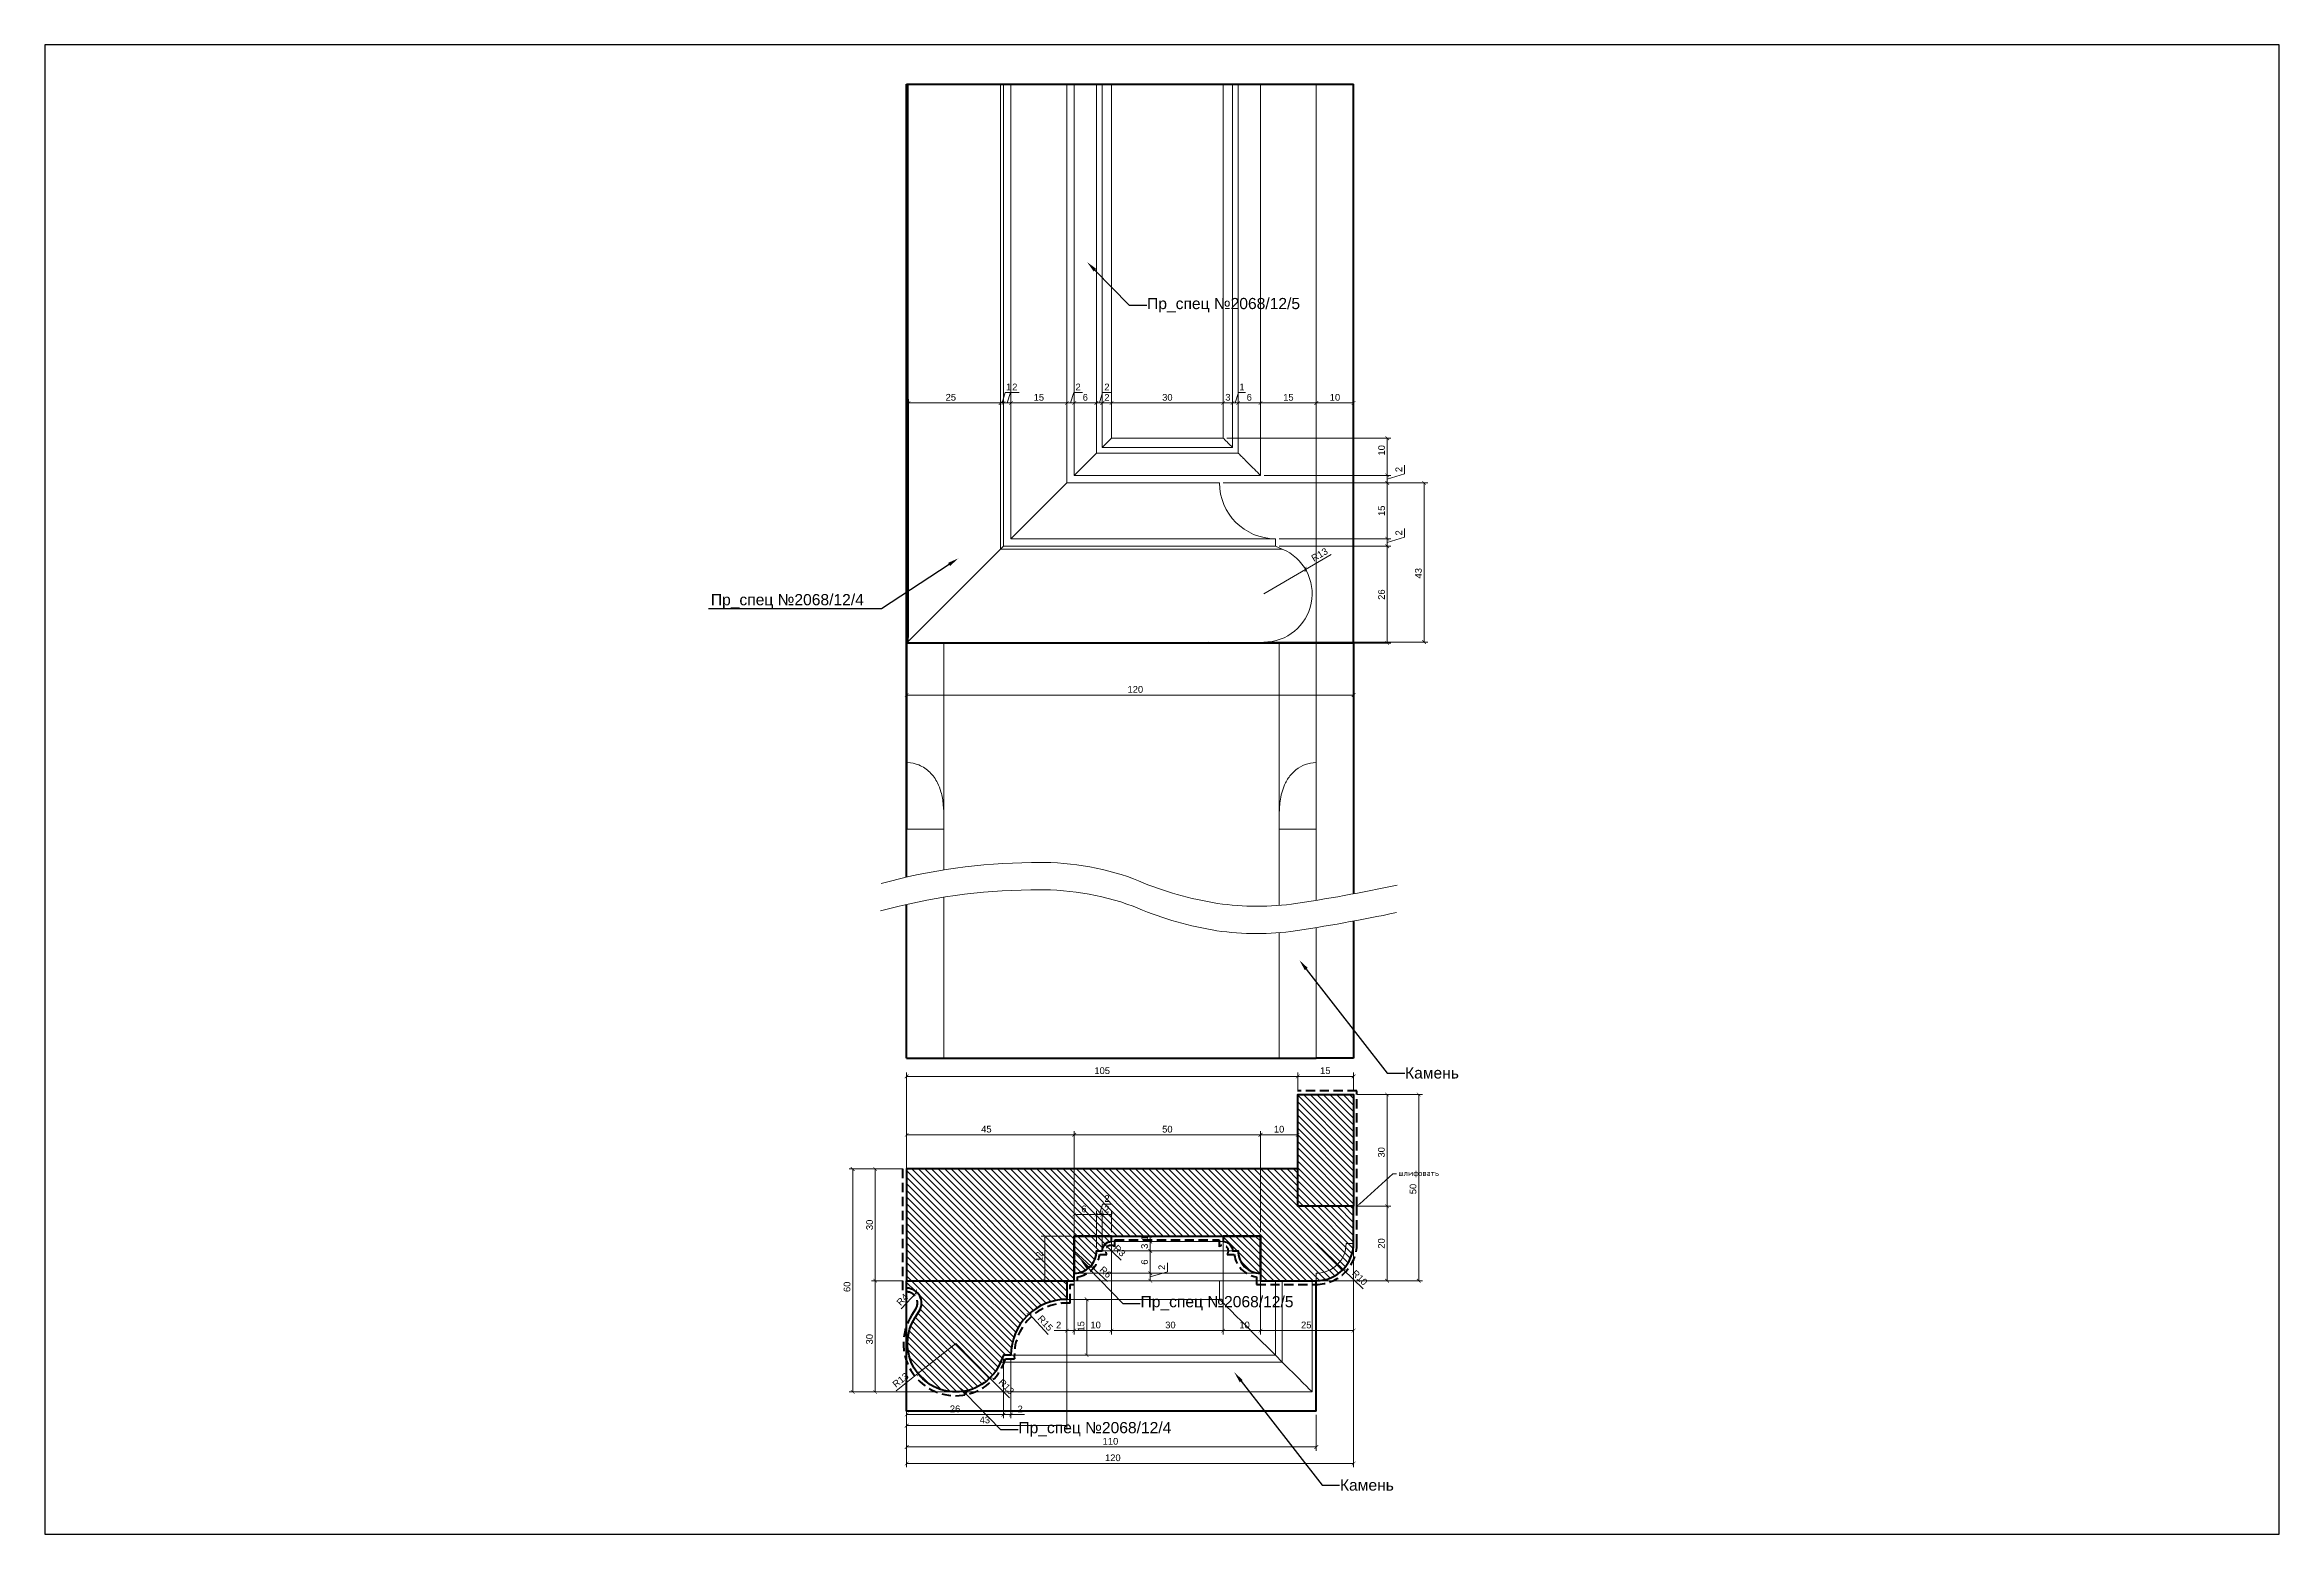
# Model space of a CAD drawing. Header units: millimetres. Extents: x 68 to 668, y -11756 to -11356.
import ezdxf
from ezdxf import colors
from ezdxf.entities.mleader import LeaderData, LeaderLine
from ezdxf.math import Vec2, Vec3

# ---------------------------------------------------------------- set-up
doc = ezdxf.new("R2010")
doc.units = ezdxf.units.MM
doc.linetypes.add('HIDDEN', pattern=[0.375, 0.25, -0.125])
doc.layers.add('Outside panel', color=7, linetype='Continuous', lineweight=18, true_color=0x7f5e57)
for name, color, linetype, lineweight in [('линия 15', 7, 'Continuous', 15), ('линия 50', 1, 'Continuous', 100), ('служебный слой РАЗМЕРЫ', 7, 'Continuous', 9), ('тонкие_Ном._пера__21', 7, 'Continuous', 5)]:
    doc.layers.add(name, color=color, linetype=linetype, lineweight=lineweight)
doc.layers.add('размеры в модели', color=7, linetype='Continuous')
doc.styles.get("Standard").update_dxf_attribs({"font": 'arial.ttf'})
doc.styles.add('ЕСКД профили текст', font='isocpeur.ttf')
doc.dimstyles.new('M_1', dxfattribs={"dimtxt": 1.8, "dimasz": 1, "dimexe": 1, "dimexo": 1, "dimgap": 0.6, "dimtad": 1, "dimdec": 0, "dimdsep": 46, "dimtxsty": 'Standard', "dimblk": 'ARCHTICK', "dimcen": -5, "dimclrd": 7, "dimclre": 7, "dimclrt": 7, "dimadec": 0, "dimazin": 0, "dimtfac": 1, "dimtdec": 0, "dimtmove": 0, "dimatfit": 3, "dimfxl": 1, "dimtolj": 1, "dimtzin": 0, "dimlwd": 5, "dimlwe": 5, "dimarcsym": 0})
pattern_1 = [(135, (-306253.3285, 87797.0439), (-0.8838834765, -0.8838834765), [])]

msp = doc.modelspace()

# ---------------------------------------------------------------- blocks, each defined once
blk = doc.blocks.new('_ArchTick')
at = {"color": 0, "linetype": 'ByBlock', "const_width": 0.15}
blk.add_lwpolyline([(-0.5, -0.5), (0.5, 0.5)], dxfattribs=at)
blk = doc.blocks.new('*D57')
at = {"layer": 'Defpoints', "color": 0, "ltscale": 1000, "transparency": 16777216}
for p in [(388.57, -11452.32), (387.07, -11464.28), (388.57, -11465.78)]:
    blk.add_point(p, dxfattribs=at)
at = {"layer": 'линия 15', "color": 7, "lineweight": 5, "ltscale": 1000, "transparency": 16777216}
for p, q in [((387.07, -11463.28), (387.07, -11451.32)), ((387.07, -11452.32), (388.57, -11452.32)), ((387.82, -11452.32), (388.67, -11449.52)), ((388.57, -11464.78), (388.57, -11451.32)), ((388.67, -11449.52), (390.53, -11449.52))]:
    blk.add_line(p, q, dxfattribs=at)
at = {"layer": 'линия 15', "color": 7, "lineweight": 5, "ltscale": 1000, "transparency": 16777216, "rotation": 180}
blk.add_blockref('_ArchTick', (387.07, -11452.32), dxfattribs=at)
at = {"layer": 'линия 15', "color": 7, "lineweight": 5, "ltscale": 1000, "transparency": 16777216}
blk.add_blockref('_ArchTick', (388.57, -11452.32), dxfattribs=at)
at = {"layer": 'линия 15', "color": 7, "ltscale": 1000, "transparency": 16777216, "insert": (389.6, -11448.02), "char_height": 1.8, "attachment_point": 5}
blk.add_mtext('\\A1;1', dxfattribs=at)
blk = doc.blocks.new('*D56')
at = {"layer": 'Defpoints', "color": 0, "ltscale": 1000, "transparency": 16777216}
for p in [(387.07, -11452.32), (384.57, -11461.78), (387.07, -11464.28)]:
    blk.add_point(p, dxfattribs=at)
at = {"layer": 'линия 15', "color": 7, "lineweight": 5, "ltscale": 1000, "transparency": 16777216}
for p, q in [((384.57, -11460.78), (384.57, -11451.32)), ((384.57, -11452.32), (387.07, -11452.32)), ((387.07, -11463.28), (387.07, -11451.32))]:
    blk.add_line(p, q, dxfattribs=at)
at = {"layer": 'линия 15', "color": 7, "lineweight": 5, "ltscale": 1000, "transparency": 16777216, "rotation": 180}
blk.add_blockref('_ArchTick', (384.57, -11452.32), dxfattribs=at)
at = {"layer": 'линия 15', "color": 7, "lineweight": 5, "ltscale": 1000, "transparency": 16777216}
blk.add_blockref('_ArchTick', (387.07, -11452.32), dxfattribs=at)
at = {"layer": 'линия 15', "color": 7, "ltscale": 1000, "transparency": 16777216, "insert": (385.82, -11450.8), "char_height": 1.8, "attachment_point": 5}
blk.add_mtext('\\A1;3', dxfattribs=at)
blk = doc.blocks.new('*D54')
at = {"layer": 'Defpoints', "color": 0, "ltscale": 1000, "transparency": 16777216}
for p in [(354.57, -11452.32), (352.11, -11464.24), (354.57, -11461.78)]:
    blk.add_point(p, dxfattribs=at)
at = {"layer": 'линия 15', "color": 7, "lineweight": 5, "ltscale": 1000, "transparency": 16777216}
for p, q in [((352.11, -11463.24), (352.11, -11451.32)), ((352.11, -11452.32), (354.57, -11452.32)), ((354.57, -11460.78), (354.57, -11451.32))]:
    blk.add_line(p, q, dxfattribs=at)
at = {"layer": 'линия 15', "color": 7, "lineweight": 5, "ltscale": 1000, "transparency": 16777216, "rotation": 180}
blk.add_blockref('_ArchTick', (352.11, -11452.32), dxfattribs=at)
at = {"layer": 'линия 15', "color": 7, "lineweight": 5, "ltscale": 1000, "transparency": 16777216}
blk.add_blockref('_ArchTick', (354.57, -11452.32), dxfattribs=at)
at = {"layer": 'линия 15', "color": 7, "ltscale": 1000, "transparency": 16777216, "insert": (353.34, -11450.82), "char_height": 1.8, "attachment_point": 5}
blk.add_mtext('\\A1;2', dxfattribs=at)
blk = doc.blocks.new('*D53')
at = {"layer": 'Defpoints', "color": 0, "ltscale": 1000, "transparency": 16777216}
for p in [(352.11, -11452.32), (350.52, -11465.83), (352.11, -11464.24)]:
    blk.add_point(p, dxfattribs=at)
at = {"layer": 'линия 15', "color": 7, "lineweight": 5, "ltscale": 1000, "transparency": 16777216}
for p, q in [((350.52, -11464.83), (350.52, -11451.32)), ((350.52, -11452.32), (352.11, -11452.32)), ((351.31, -11452.32), (352.16, -11449.52)), ((352.11, -11463.24), (352.11, -11451.32)), ((352.16, -11449.52), (354.55, -11449.52))]:
    blk.add_line(p, q, dxfattribs=at)
at = {"layer": 'линия 15', "color": 7, "lineweight": 5, "ltscale": 1000, "transparency": 16777216, "rotation": 180}
blk.add_blockref('_ArchTick', (350.52, -11452.32), dxfattribs=at)
at = {"layer": 'линия 15', "color": 7, "lineweight": 5, "ltscale": 1000, "transparency": 16777216}
blk.add_blockref('_ArchTick', (352.11, -11452.32), dxfattribs=at)
at = {"layer": 'линия 15', "color": 7, "ltscale": 1000, "transparency": 16777216, "insert": (353.35, -11448.02), "char_height": 1.8, "attachment_point": 5}
blk.add_mtext('\\A1;2', dxfattribs=at)
blk = doc.blocks.new('*D51')
at = {"layer": 'Defpoints', "color": 0, "ltscale": 1000, "transparency": 16777216}
for p in [(344.57, -11452.32), (344.57, -11471.78), (342.57, -11473.78)]:
    blk.add_point(p, dxfattribs=at)
at = {"layer": 'линия 15', "color": 7, "lineweight": 5, "ltscale": 1000, "transparency": 16777216}
for p, q in [((342.57, -11472.78), (342.57, -11451.32)), ((342.57, -11452.32), (344.57, -11452.32)), ((343.57, -11452.32), (344.42, -11449.52)), ((344.42, -11449.52), (346.81, -11449.52)), ((344.57, -11470.78), (344.57, -11451.32))]:
    blk.add_line(p, q, dxfattribs=at)
at = {"layer": 'линия 15', "color": 7, "lineweight": 5, "ltscale": 1000, "transparency": 16777216, "rotation": 180}
blk.add_blockref('_ArchTick', (342.57, -11452.32), dxfattribs=at)
at = {"layer": 'линия 15', "color": 7, "lineweight": 5, "ltscale": 1000, "transparency": 16777216}
blk.add_blockref('_ArchTick', (344.57, -11452.32), dxfattribs=at)
at = {"layer": 'линия 15', "color": 7, "ltscale": 1000, "transparency": 16777216, "insert": (345.61, -11448.02), "char_height": 1.8, "attachment_point": 5}
blk.add_mtext('\\A1;2', dxfattribs=at)
blk = doc.blocks.new('*D49')
at = {"layer": 'Defpoints', "color": 0, "ltscale": 1000, "transparency": 16777216}
for p in [(327.57, -11452.32), (327.57, -11488.78), (325.57, -11490.78)]:
    blk.add_point(p, dxfattribs=at)
at = {"layer": 'линия 15', "color": 7, "lineweight": 5, "ltscale": 1000, "transparency": 16777216}
for p, q in [((325.57, -11489.78), (325.57, -11451.32)), ((325.57, -11452.32), (327.57, -11452.32)), ((326.57, -11452.32), (327.42, -11449.52)), ((327.42, -11449.52), (329.81, -11449.52)), ((327.57, -11487.78), (327.57, -11451.32))]:
    blk.add_line(p, q, dxfattribs=at)
at = {"layer": 'линия 15', "color": 7, "lineweight": 5, "ltscale": 1000, "transparency": 16777216, "rotation": 180}
blk.add_blockref('_ArchTick', (325.57, -11452.32), dxfattribs=at)
at = {"layer": 'линия 15', "color": 7, "lineweight": 5, "ltscale": 1000, "transparency": 16777216}
blk.add_blockref('_ArchTick', (327.57, -11452.32), dxfattribs=at)
at = {"layer": 'линия 15', "color": 7, "ltscale": 1000, "transparency": 16777216, "insert": (328.61, -11448.02), "char_height": 1.8, "attachment_point": 5}
blk.add_mtext('\\A1;2', dxfattribs=at)
blk = doc.blocks.new('*D48')
at = {"layer": 'Defpoints', "color": 0, "ltscale": 1000, "transparency": 16777216}
for p in [(325.57, -11452.32), (324.81, -11491.54), (325.57, -11490.78)]:
    blk.add_point(p, dxfattribs=at)
at = {"layer": 'линия 15', "color": 7, "lineweight": 5, "ltscale": 1000, "transparency": 16777216}
for p, q in [((324.81, -11452.32), (323.81, -11452.32)), ((324.81, -11490.54), (324.81, -11451.32)), ((324.81, -11452.32), (325.57, -11452.32)), ((324.81, -11452.32), (325.57, -11452.32)), ((325.19, -11452.32), (326.03, -11449.52)), ((325.57, -11489.78), (325.57, -11451.32)), ((325.57, -11452.32), (326.57, -11452.32)), ((326.03, -11449.52), (327.9, -11449.52))]:
    blk.add_line(p, q, dxfattribs=at)
blk.add_blockref('_ArchTick', (324.81, -11452.32), dxfattribs=at)
at = {"layer": 'линия 15', "color": 7, "lineweight": 5, "ltscale": 1000, "transparency": 16777216, "rotation": 180}
blk.add_blockref('_ArchTick', (325.57, -11452.32), dxfattribs=at)
at = {"layer": 'линия 15', "color": 7, "ltscale": 1000, "transparency": 16777216, "insert": (326.96, -11448.02), "char_height": 1.8, "attachment_point": 5}
blk.add_mtext('\\A1;1', dxfattribs=at)
blk = doc.blocks.new('*D47')
at = {"layer": 'Defpoints', "color": 0, "ltscale": 1000, "transparency": 16777216}
for p in [(324.81, -11452.32), (324.81, -11491.54), (300.06, -11516.29)]:
    blk.add_point(p, dxfattribs=at)
at = {"layer": 'линия 15', "color": 7, "lineweight": 5, "ltscale": 1000, "transparency": 16777216}
for p, q in [((300.06, -11515.29), (300.06, -11451.32)), ((300.06, -11452.32), (324.81, -11452.32)), ((324.81, -11490.54), (324.81, -11451.32))]:
    blk.add_line(p, q, dxfattribs=at)
at = {"layer": 'линия 15', "color": 7, "lineweight": 5, "ltscale": 1000, "transparency": 16777216, "rotation": 180}
blk.add_blockref('_ArchTick', (300.06, -11452.32), dxfattribs=at)
at = {"layer": 'линия 15', "color": 7, "lineweight": 5, "ltscale": 1000, "transparency": 16777216}
blk.add_blockref('_ArchTick', (324.81, -11452.32), dxfattribs=at)
at = {"layer": 'линия 15', "color": 7, "ltscale": 1000, "transparency": 16777216, "insert": (311.43, -11450.8), "char_height": 1.8, "attachment_point": 5}
blk.add_mtext('\\A1;25', dxfattribs=at)
blk = doc.blocks.new('*D46')
at = {"layer": 'Defpoints', "color": 0, "ltscale": 1000, "transparency": 16777216}
for p in [(299.57, -11516.78), (419.57, -11516.78), (419.57, -11530.77)]:
    blk.add_point(p, dxfattribs=at)
at = {"layer": 'линия 15', "color": 7, "lineweight": 5, "ltscale": 1000, "transparency": 16777216}
for p, q in [((299.57, -11517.78), (299.57, -11531.77)), ((419.57, -11517.78), (419.57, -11531.77)), ((299.57, -11530.77), (419.57, -11530.77))]:
    blk.add_line(p, q, dxfattribs=at)
at = {"layer": 'линия 15', "color": 7, "lineweight": 5, "ltscale": 1000, "transparency": 16777216, "rotation": 180}
blk.add_blockref('_ArchTick', (299.57, -11530.77), dxfattribs=at)
at = {"layer": 'линия 15', "color": 7, "lineweight": 5, "ltscale": 1000, "transparency": 16777216}
blk.add_blockref('_ArchTick', (419.57, -11530.77), dxfattribs=at)
at = {"layer": 'линия 15', "color": 7, "ltscale": 1000, "transparency": 16777216, "insert": (360.97, -11529.25), "char_height": 1.8, "attachment_point": 5}
blk.add_mtext('\\A1;120', dxfattribs=at)
blk = doc.blocks.new('*D45')
at = {"layer": 'Defpoints', "color": 0, "ltscale": 1000, "transparency": 16777216}
for p in [(398.57, -11490.78), (399.57, -11516.78), (428.61, -11516.78)]:
    blk.add_point(p, dxfattribs=at)
at = {"layer": 'линия 15', "color": 7, "lineweight": 5, "ltscale": 1000, "transparency": 16777216}
for p, q in [((399.57, -11490.78), (429.61, -11490.78)), ((428.61, -11490.78), (428.61, -11516.78)), ((400.57, -11516.78), (429.61, -11516.78))]:
    blk.add_line(p, q, dxfattribs=at)
for p, rotation in [((428.61, -11490.78), 90), ((428.61, -11516.78), 270)]:
    blk.add_blockref('_ArchTick', p, dxfattribs=dict(at, rotation=rotation))
at = {"layer": 'линия 15', "color": 7, "ltscale": 1000, "transparency": 16777216, "insert": (427.09, -11503.78), "char_height": 1.8, "attachment_point": 5, "rotation": 90}
blk.add_mtext('\\A1;26', dxfattribs=at)
blk = doc.blocks.new('*D44')
at = {"layer": 'Defpoints', "color": 0, "ltscale": 1000, "transparency": 16777216}
for p in [(398.57, -11488.78), (398.57, -11490.78), (428.61, -11490.78)]:
    blk.add_point(p, dxfattribs=at)
at = {"layer": 'линия 15', "color": 7, "lineweight": 5, "ltscale": 1000, "transparency": 16777216}
for p, q in [((399.57, -11488.78), (429.61, -11488.78)), ((428.61, -11489.78), (433.22, -11488.39)), ((428.61, -11488.78), (428.61, -11490.78)), ((433.22, -11488.39), (433.22, -11486)), ((399.57, -11490.78), (429.61, -11490.78))]:
    blk.add_line(p, q, dxfattribs=at)
for p, rotation in [((428.61, -11488.78), 90), ((428.61, -11490.78), 270)]:
    blk.add_blockref('_ArchTick', p, dxfattribs=dict(at, rotation=rotation))
at = {"layer": 'линия 15', "color": 7, "ltscale": 1000, "transparency": 16777216, "insert": (431.72, -11487.2), "char_height": 1.8, "attachment_point": 5, "rotation": 90}
blk.add_mtext('\\A1;2', dxfattribs=at)
blk = doc.blocks.new('*D43')
at = {"layer": 'Defpoints', "color": 0, "ltscale": 1000, "transparency": 16777216}
for p in [(383.57, -11473.78), (398.57, -11488.78), (428.61, -11488.78)]:
    blk.add_point(p, dxfattribs=at)
at = {"layer": 'линия 15', "color": 7, "lineweight": 5, "ltscale": 1000, "transparency": 16777216}
for p, q in [((384.57, -11473.78), (429.61, -11473.78)), ((428.61, -11473.78), (428.61, -11488.78)), ((399.57, -11488.78), (429.61, -11488.78))]:
    blk.add_line(p, q, dxfattribs=at)
for p, rotation in [((428.61, -11473.78), 90), ((428.61, -11488.78), 270)]:
    blk.add_blockref('_ArchTick', p, dxfattribs=dict(at, rotation=rotation))
at = {"layer": 'линия 15', "color": 7, "ltscale": 1000, "transparency": 16777216, "insert": (427.09, -11481.28), "char_height": 1.8, "attachment_point": 5, "rotation": 90}
blk.add_mtext('\\A1;15', dxfattribs=at)
blk = doc.blocks.new('*D42')
at = {"layer": 'Defpoints', "color": 0, "ltscale": 1000, "transparency": 16777216}
for p in [(394.57, -11471.78), (383.57, -11473.78), (428.61, -11473.78)]:
    blk.add_point(p, dxfattribs=at)
at = {"layer": 'линия 15', "color": 7, "lineweight": 5, "ltscale": 1000, "transparency": 16777216}
for p, q in [((395.57, -11471.78), (429.61, -11471.78)), ((428.61, -11472.78), (433.22, -11471.39)), ((428.61, -11471.78), (428.61, -11473.78)), ((433.22, -11471.39), (433.22, -11469)), ((384.57, -11473.78), (429.61, -11473.78))]:
    blk.add_line(p, q, dxfattribs=at)
for p, rotation in [((428.61, -11471.78), 90), ((428.61, -11473.78), 270)]:
    blk.add_blockref('_ArchTick', p, dxfattribs=dict(at, rotation=rotation))
at = {"layer": 'линия 15', "color": 7, "ltscale": 1000, "transparency": 16777216, "insert": (431.72, -11470.2), "char_height": 1.8, "attachment_point": 5, "rotation": 90}
blk.add_mtext('\\A1;2', dxfattribs=at)
blk = doc.blocks.new('*D41')
at = {"layer": 'Defpoints', "color": 0, "ltscale": 1000, "transparency": 16777216}
for p in [(384.57, -11461.78), (394.57, -11471.78), (428.61, -11471.78)]:
    blk.add_point(p, dxfattribs=at)
at = {"layer": 'линия 15', "color": 7, "lineweight": 5, "ltscale": 1000, "transparency": 16777216}
for p, q in [((385.57, -11461.78), (429.61, -11461.78)), ((428.61, -11461.78), (428.61, -11471.78)), ((395.57, -11471.78), (429.61, -11471.78))]:
    blk.add_line(p, q, dxfattribs=at)
for p, rotation in [((428.61, -11461.78), 90), ((428.61, -11471.78), 270)]:
    blk.add_blockref('_ArchTick', p, dxfattribs=dict(at, rotation=rotation))
at = {"layer": 'линия 15', "color": 7, "ltscale": 1000, "transparency": 16777216, "insert": (427.09, -11465.04), "char_height": 1.8, "attachment_point": 5, "rotation": 90}
blk.add_mtext('\\A1;10', dxfattribs=at)
blk = doc.blocks.new('*D40')
at = {"layer": 'Defpoints', "color": 0, "ltscale": 1000, "transparency": 16777216}
for p in [(406.67, -11497), (395.44, -11503.55)]:
    blk.add_point(p, dxfattribs=at)
at = {"layer": 'линия 15', "color": 7, "lineweight": 5, "ltscale": 1000, "transparency": 16777216}
for p in [(413.57, -11492.98), (395.44, -11503.55)]:
    blk.add_line(p, (406.67, -11497), dxfattribs=at)
at = {"layer": 'линия 15', "color": 7, "lineweight": 5, "ltscale": 1000, "transparency": 16777216, "rotation": 210.2479620941602}
blk.add_blockref('_ArchTick', (406.67, -11497), dxfattribs=at)
at = {"layer": 'линия 15', "color": 7, "ltscale": 1000, "transparency": 16777216, "insert": (410.43, -11493.05), "char_height": 1.8, "attachment_point": 5, "rotation": 30.24796}
blk.add_mtext('\\A1;R13', dxfattribs=at)
blk = doc.blocks.new('*D39')
at = {"layer": 'Defpoints', "color": 0, "ltscale": 1000, "transparency": 16777216}
for p in [(383.57, -11473.78), (395.44, -11516.55), (438.51, -11516.55)]:
    blk.add_point(p, dxfattribs=at)
at = {"layer": 'линия 15', "color": 7, "lineweight": 5, "ltscale": 1000, "transparency": 16777216}
for p, q in [((384.57, -11473.78), (439.51, -11473.78)), ((438.51, -11473.78), (438.51, -11516.55)), ((396.44, -11516.55), (439.51, -11516.55))]:
    blk.add_line(p, q, dxfattribs=at)
for p, rotation in [((438.51, -11473.78), 90), ((438.51, -11516.55), 270)]:
    blk.add_blockref('_ArchTick', p, dxfattribs=dict(at, rotation=rotation))
at = {"layer": 'линия 15', "color": 7, "ltscale": 1000, "transparency": 16777216, "insert": (436.99, -11498.05), "char_height": 1.8, "attachment_point": 5, "rotation": 90}
blk.add_mtext('\\A1;43', dxfattribs=at)
blk = doc.blocks.new('*D38')
at = {"layer": 'Defpoints', "color": 0, "ltscale": 1000, "transparency": 16777216}
for p in [(354.57, -11670.26), (352.07, -11680.02), (354.57, -11676.02)]:
    blk.add_point(p, dxfattribs=at)
at = {"layer": 'линия 15', "color": 7, "lineweight": 5, "ltscale": 1000, "transparency": 16777216}
for p, q in [((352.07, -11679.02), (352.07, -11669.26)), ((354.57, -11675.02), (354.57, -11669.26)), ((352.07, -11670.26), (354.57, -11670.26))]:
    blk.add_line(p, q, dxfattribs=at)
at = {"layer": 'линия 15', "color": 7, "lineweight": 5, "ltscale": 1000, "transparency": 16777216, "rotation": 180}
blk.add_blockref('_ArchTick', (352.07, -11670.26), dxfattribs=at)
at = {"layer": 'линия 15', "color": 7, "lineweight": 5, "ltscale": 1000, "transparency": 16777216}
blk.add_blockref('_ArchTick', (354.57, -11670.26), dxfattribs=at)
at = {"layer": 'линия 15', "color": 7, "ltscale": 1000, "transparency": 16777216, "insert": (353.32, -11668.76), "char_height": 1.8, "attachment_point": 5}
blk.add_mtext('\\A1;2', dxfattribs=at)
blk = doc.blocks.new('*D37')
at = {"layer": 'Defpoints', "color": 0, "ltscale": 1000, "transparency": 16777216}
for p in [(352.07, -11670.26), (350.57, -11680.02), (352.07, -11680.02)]:
    blk.add_point(p, dxfattribs=at)
at = {"layer": 'линия 15', "color": 7, "lineweight": 5, "ltscale": 1000, "transparency": 16777216}
for p, q in [((350.57, -11679.02), (350.57, -11669.26)), ((351.32, -11670.26), (352.17, -11667.46)), ((352.07, -11679.02), (352.07, -11669.26)), ((352.17, -11667.46), (354.56, -11667.46)), ((350.57, -11670.26), (352.07, -11670.26))]:
    blk.add_line(p, q, dxfattribs=at)
at = {"layer": 'линия 15', "color": 7, "lineweight": 5, "ltscale": 1000, "transparency": 16777216, "rotation": 180}
blk.add_blockref('_ArchTick', (350.57, -11670.26), dxfattribs=at)
at = {"layer": 'линия 15', "color": 7, "lineweight": 5, "ltscale": 1000, "transparency": 16777216}
blk.add_blockref('_ArchTick', (352.07, -11670.26), dxfattribs=at)
at = {"layer": 'линия 15', "color": 7, "ltscale": 1000, "transparency": 16777216, "insert": (353.36, -11665.95), "char_height": 1.8, "attachment_point": 5}
blk.add_mtext('\\A1;2', dxfattribs=at)
blk = doc.blocks.new('*D36')
at = {"layer": 'Defpoints', "color": 0, "ltscale": 1000, "transparency": 16777216}
for p in [(350.57, -11670.26), (350.57, -11680.02), (344.57, -11686.02)]:
    blk.add_point(p, dxfattribs=at)
at = {"layer": 'линия 15', "color": 7, "lineweight": 5, "ltscale": 1000, "transparency": 16777216}
for p, q in [((344.57, -11685.02), (344.57, -11669.26)), ((350.57, -11679.02), (350.57, -11669.26)), ((344.57, -11670.26), (350.57, -11670.26))]:
    blk.add_line(p, q, dxfattribs=at)
at = {"layer": 'линия 15', "color": 7, "lineweight": 5, "ltscale": 1000, "transparency": 16777216, "rotation": 180}
blk.add_blockref('_ArchTick', (344.57, -11670.26), dxfattribs=at)
at = {"layer": 'линия 15', "color": 7, "lineweight": 5, "ltscale": 1000, "transparency": 16777216}
blk.add_blockref('_ArchTick', (350.57, -11670.26), dxfattribs=at)
at = {"layer": 'линия 15', "color": 7, "ltscale": 1000, "transparency": 16777216, "insert": (347.17, -11668.74), "char_height": 1.8, "attachment_point": 5}
blk.add_mtext('\\A1;6', dxfattribs=at)
blk = doc.blocks.new('*D35')
at = {"layer": 'Defpoints', "color": 0, "ltscale": 1000, "transparency": 16777216}
for p in [(344.58, -11686.02), (344.57, -11688.02), (364.97, -11688.02)]:
    blk.add_point(p, dxfattribs=at)
at = {"layer": 'линия 15', "color": 7, "lineweight": 5, "ltscale": 1000, "transparency": 16777216}
for p, q in [((345.58, -11686.02), (365.97, -11686.02)), ((364.97, -11687.02), (369.58, -11685.64)), ((364.97, -11686.02), (364.97, -11688.02)), ((369.58, -11685.64), (369.58, -11683.25)), ((345.57, -11688.02), (365.97, -11688.02))]:
    blk.add_line(p, q, dxfattribs=at)
for p, rotation in [((364.97, -11686.02), 90), ((364.97, -11688.02), 270)]:
    blk.add_blockref('_ArchTick', p, dxfattribs=dict(at, rotation=rotation))
at = {"layer": 'линия 15', "color": 7, "ltscale": 1000, "transparency": 16777216, "insert": (368.08, -11684.44), "char_height": 1.8, "attachment_point": 5, "rotation": 90}
blk.add_mtext('\\A1;2', dxfattribs=at)
blk = doc.blocks.new('*D34')
at = {"layer": 'Defpoints', "color": 0, "ltscale": 1000, "transparency": 16777216}
for p in [(352.07, -11680.02), (344.58, -11686.02), (364.97, -11686.02)]:
    blk.add_point(p, dxfattribs=at)
at = {"layer": 'линия 15', "color": 7, "lineweight": 5, "ltscale": 1000, "transparency": 16777216}
for p, q in [((353.07, -11680.02), (365.97, -11680.02)), ((364.97, -11680.02), (364.97, -11686.02)), ((345.58, -11686.02), (365.97, -11686.02))]:
    blk.add_line(p, q, dxfattribs=at)
for p, rotation in [((364.97, -11680.02), 90), ((364.97, -11686.02), 270)]:
    blk.add_blockref('_ArchTick', p, dxfattribs=dict(at, rotation=rotation))
at = {"layer": 'линия 15', "color": 7, "ltscale": 1000, "transparency": 16777216, "insert": (363.45, -11683.02), "char_height": 1.8, "attachment_point": 5, "rotation": 90}
blk.add_mtext('\\A1;6', dxfattribs=at)
blk = doc.blocks.new('*D33')
at = {"layer": 'Defpoints', "color": 0, "ltscale": 1000, "transparency": 16777216}
for p in [(352.07, -11680.02), (354.57, -11677.52), (364.97, -11680.02)]:
    blk.add_point(p, dxfattribs=at)
at = {"layer": 'линия 15', "color": 7, "lineweight": 5, "ltscale": 1000, "transparency": 16777216}
for p, q in [((353.07, -11680.02), (365.97, -11680.02)), ((355.57, -11677.52), (365.97, -11677.52)), ((364.97, -11677.52), (364.97, -11680.02))]:
    blk.add_line(p, q, dxfattribs=at)
for p, rotation in [((364.97, -11677.52), 90), ((364.97, -11680.02), 270)]:
    blk.add_blockref('_ArchTick', p, dxfattribs=dict(at, rotation=rotation))
at = {"layer": 'линия 15', "color": 7, "ltscale": 1000, "transparency": 16777216, "insert": (363.45, -11678.77), "char_height": 1.8, "attachment_point": 5, "rotation": 90}
blk.add_mtext('\\A1;3', dxfattribs=at)
blk = doc.blocks.new('*D32')
at = {"layer": 'Defpoints', "color": 0, "ltscale": 1000, "transparency": 16777216}
for p in [(354.57, -11676.02), (354.57, -11677.52), (364.97, -11677.52)]:
    blk.add_point(p, dxfattribs=at)
at = {"layer": 'линия 15', "color": 7, "lineweight": 5, "ltscale": 1000, "transparency": 16777216}
for p, q in [((355.57, -11676.02), (365.97, -11676.02)), ((355.57, -11677.52), (365.97, -11677.52)), ((364.97, -11676.02), (364.97, -11677.52))]:
    blk.add_line(p, q, dxfattribs=at)
for p, rotation in [((364.97, -11676.02), 90), ((364.97, -11677.52), 270)]:
    blk.add_blockref('_ArchTick', p, dxfattribs=dict(at, rotation=rotation))
at = {"layer": 'линия 15', "color": 7, "ltscale": 1000, "transparency": 16777216, "insert": (363.46, -11676.56), "char_height": 1.8, "attachment_point": 5, "rotation": 90}
blk.add_mtext('\\A1;1', dxfattribs=at)
blk = doc.blocks.new('*D31')
at = {"layer": 'Defpoints', "color": 0, "ltscale": 1000, "transparency": 16777216}
for p in [(352.74, -11678.32), (354.57, -11680.02)]:
    blk.add_point(p, dxfattribs=at)
at = {"layer": 'линия 15', "color": 7, "lineweight": 5, "ltscale": 1000, "transparency": 16777216}
blk.add_line((357.21, -11682.48), (352.74, -11678.32), dxfattribs=at)
at = {"layer": 'линия 15', "color": 7, "lineweight": 5, "ltscale": 1000, "transparency": 16777216, "rotation": 137.069239239004}
blk.add_blockref('_ArchTick', (352.74, -11678.32), dxfattribs=at)
at = {"layer": 'линия 15', "color": 7, "ltscale": 1000, "transparency": 16777216, "insert": (356.74, -11679.97), "char_height": 1.8, "attachment_point": 5, "rotation": 317.06924}
blk.add_mtext('\\A1;R3', dxfattribs=at)
blk = doc.blocks.new('*D30')
at = {"layer": 'Defpoints', "color": 0, "ltscale": 1000, "transparency": 16777216}
for p in [(344.57, -11680.02), (348.99, -11684.09)]:
    blk.add_point(p, dxfattribs=at)
at = {"layer": 'линия 15', "color": 7, "lineweight": 5, "ltscale": 1000, "transparency": 16777216}
for p in [(344.57, -11680.02), (353.47, -11688.22)]:
    blk.add_line(p, (348.99, -11684.09), dxfattribs=at)
at = {"layer": 'линия 15', "color": 7, "lineweight": 5, "ltscale": 1000, "transparency": 16777216, "rotation": 137.3273142572352}
blk.add_blockref('_ArchTick', (348.99, -11684.09), dxfattribs=at)
at = {"layer": 'линия 15', "color": 7, "ltscale": 1000, "transparency": 16777216, "insert": (352.99, -11685.72), "char_height": 1.8, "attachment_point": 5, "rotation": 317.32731}
blk.add_mtext('\\A1;R6', dxfattribs=at)
blk = doc.blocks.new('*D27')
at = {"layer": 'Defpoints', "color": 0, "ltscale": 1000, "transparency": 16777216}
for p in [(344.57, -11648.84), (299.57, -11688.02), (344.57, -11688.02)]:
    blk.add_point(p, dxfattribs=at)
at = {"layer": 'линия 15', "color": 7, "lineweight": 5, "ltscale": 1000, "transparency": 16777216}
for p, q in [((299.57, -11687.02), (299.57, -11647.84)), ((299.57, -11648.84), (344.57, -11648.84)), ((344.57, -11687.02), (344.57, -11647.84))]:
    blk.add_line(p, q, dxfattribs=at)
at = {"layer": 'линия 15', "color": 7, "lineweight": 5, "ltscale": 1000, "transparency": 16777216, "rotation": 180}
blk.add_blockref('_ArchTick', (299.57, -11648.84), dxfattribs=at)
at = {"layer": 'линия 15', "color": 7, "lineweight": 5, "ltscale": 1000, "transparency": 16777216}
blk.add_blockref('_ArchTick', (344.57, -11648.84), dxfattribs=at)
at = {"layer": 'линия 15', "color": 7, "ltscale": 1000, "transparency": 16777216, "insert": (320.98, -11647.33), "char_height": 1.8, "attachment_point": 5}
blk.add_mtext('\\A1;45', dxfattribs=at)
blk = doc.blocks.new('*D26')
at = {"layer": 'Defpoints', "color": 0, "ltscale": 1000, "transparency": 16777216}
for p in [(336.67, -11676.02), (344.57, -11676.02), (344.57, -11688.02)]:
    blk.add_point(p, dxfattribs=at)
at = {"layer": 'линия 15', "color": 7, "lineweight": 5, "ltscale": 1000, "transparency": 16777216}
for p, q in [((343.57, -11676.02), (335.67, -11676.02)), ((336.67, -11688.02), (336.67, -11676.02)), ((343.57, -11688.02), (335.67, -11688.02))]:
    blk.add_line(p, q, dxfattribs=at)
for p, rotation in [((336.67, -11676.02), 90), ((336.67, -11688.02), 270)]:
    blk.add_blockref('_ArchTick', p, dxfattribs=dict(at, rotation=rotation))
at = {"layer": 'линия 15', "color": 7, "ltscale": 1000, "transparency": 16777216, "insert": (335.17, -11681.59), "char_height": 1.8, "attachment_point": 5, "rotation": 90}
blk.add_mtext('\\A1;12', dxfattribs=at)
blk = doc.blocks.new('*D25')
at = {"layer": 'Defpoints', "color": 0, "ltscale": 1000, "transparency": 16777216}
for p in [(342.57, -11693.02), (347.91, -11693.02), (327.57, -11708.02)]:
    blk.add_point(p, dxfattribs=at)
at = {"layer": 'линия 15', "color": 7, "lineweight": 5, "ltscale": 1000, "transparency": 16777216}
for p, q in [((343.57, -11693.02), (348.91, -11693.02)), ((347.91, -11708.02), (347.91, -11693.02)), ((328.57, -11708.02), (348.91, -11708.02))]:
    blk.add_line(p, q, dxfattribs=at)
for p, rotation in [((347.91, -11693.02), 90), ((347.91, -11708.02), 270)]:
    blk.add_blockref('_ArchTick', p, dxfattribs=dict(at, rotation=rotation))
at = {"layer": 'линия 15', "color": 7, "ltscale": 1000, "transparency": 16777216, "insert": (346.39, -11700.28), "char_height": 1.8, "attachment_point": 5, "rotation": 90}
blk.add_mtext('\\A1;15', dxfattribs=at)
blk = doc.blocks.new('*D24')
at = {"layer": 'Defpoints', "color": 0, "transparency": 16777216}
for p in [(299.57, -11688.02), (325.57, -11708.02), (299.57, -11723.96)]:
    blk.add_point(p, dxfattribs=at)
at = {"layer": 'линия 50', "color": 7, "lineweight": 5, "transparency": 16777216}
for p, q in [((299.57, -11689.02), (299.57, -11724.96)), ((325.57, -11709.02), (325.57, -11724.96)), ((325.57, -11723.96), (299.57, -11723.96))]:
    blk.add_line(p, q, dxfattribs=at)
at = {"layer": 'линия 50', "color": 7, "lineweight": 5, "transparency": 16777216, "rotation": 180}
blk.add_blockref('_ArchTick', (299.57, -11723.96), dxfattribs=at)
at = {"layer": 'линия 50', "color": 7, "lineweight": 5, "transparency": 16777216}
blk.add_blockref('_ArchTick', (325.57, -11723.96), dxfattribs=at)
at = {"layer": 'линия 50', "color": 7, "transparency": 16777216, "insert": (312.57, -11722.44), "char_height": 1.8, "attachment_point": 5}
blk.add_mtext('\\A1;26', dxfattribs=at)
blk = doc.blocks.new('*D23')
at = {"layer": 'Defpoints', "color": 0, "ltscale": 1000, "transparency": 16777216}
for p in [(325.57, -11708.02), (327.57, -11708.02), (327.57, -11723.96)]:
    blk.add_point(p, dxfattribs=at)
at = {"layer": 'линия 15', "color": 7, "lineweight": 5, "ltscale": 1000, "transparency": 16777216}
for p, q in [((325.57, -11709.02), (325.57, -11724.96)), ((327.57, -11709.02), (327.57, -11724.96)), ((325.57, -11723.96), (327.57, -11723.96)), ((327.57, -11723.96), (331.25, -11723.96))]:
    blk.add_line(p, q, dxfattribs=at)
at = {"layer": 'линия 15', "color": 7, "lineweight": 5, "ltscale": 1000, "transparency": 16777216, "rotation": 180}
blk.add_blockref('_ArchTick', (325.57, -11723.96), dxfattribs=at)
at = {"layer": 'линия 15', "color": 7, "lineweight": 5, "ltscale": 1000, "transparency": 16777216}
blk.add_blockref('_ArchTick', (327.57, -11723.96), dxfattribs=at)
at = {"layer": 'линия 15', "color": 7, "ltscale": 1000, "transparency": 16777216, "insert": (330.05, -11722.46), "char_height": 1.8, "attachment_point": 5}
blk.add_mtext('\\A1;2', dxfattribs=at)
blk = doc.blocks.new('*D22')
at = {"layer": 'Defpoints', "color": 0, "ltscale": 1000, "transparency": 16777216}
for p in [(312.8, -11704.89), (321.92, -11714.15)]:
    blk.add_point(p, dxfattribs=at)
at = {"layer": 'линия 15', "color": 7, "lineweight": 5, "ltscale": 1000, "transparency": 16777216}
for p in [(312.8, -11704.89), (327.19, -11719.49)]:
    blk.add_line(p, (321.92, -11714.15), dxfattribs=at)
at = {"layer": 'линия 15', "color": 7, "lineweight": 5, "ltscale": 1000, "transparency": 16777216, "rotation": 134.5741495994415}
blk.add_blockref('_ArchTick', (321.92, -11714.15), dxfattribs=at)
at = {"layer": 'линия 15', "color": 7, "ltscale": 1000, "transparency": 16777216, "insert": (326.34, -11716.47), "char_height": 1.8, "attachment_point": 5, "rotation": 314.57415}
blk.add_mtext('\\A1;R13', dxfattribs=at)
blk = doc.blocks.new('*D21')
at = {"layer": 'Defpoints', "color": 0, "ltscale": 1000, "transparency": 16777216}
for p in [(312.8, -11704.89), (302.6, -11712.95)]:
    blk.add_point(p, dxfattribs=at)
at = {"layer": 'линия 15', "color": 7, "lineweight": 5, "ltscale": 1000, "transparency": 16777216}
for p in [(312.8, -11704.89), (296.72, -11717.6)]:
    blk.add_line(p, (302.6, -11712.95), dxfattribs=at)
at = {"layer": 'линия 15', "color": 7, "lineweight": 5, "ltscale": 1000, "transparency": 16777216, "rotation": 38.3255373361566}
blk.add_blockref('_ArchTick', (302.6, -11712.95), dxfattribs=at)
at = {"layer": 'линия 15', "color": 7, "ltscale": 1000, "transparency": 16777216, "insert": (297.93, -11714.7), "char_height": 1.8, "attachment_point": 5, "rotation": 38.32554}
blk.add_mtext('\\A1;R13', dxfattribs=at)
blk = doc.blocks.new('*D20')
at = {"layer": 'Defpoints', "color": 0, "ltscale": 1000, "transparency": 16777216}
for p in [(302.28, -11691.08), (299.57, -11694.02)]:
    blk.add_point(p, dxfattribs=at)
at = {"layer": 'линия 15', "color": 7, "lineweight": 5, "ltscale": 1000, "transparency": 16777216}
blk.add_line((298.13, -11695.59), (302.28, -11691.08), dxfattribs=at)
at = {"layer": 'линия 15', "color": 7, "lineweight": 5, "ltscale": 1000, "transparency": 16777216, "rotation": 47.35491288602555}
blk.add_blockref('_ArchTick', (302.28, -11691.08), dxfattribs=at)
at = {"layer": 'линия 15', "color": 7, "ltscale": 1000, "transparency": 16777216, "insert": (298.42, -11693.07), "char_height": 1.8, "attachment_point": 5, "rotation": 47.35491}
blk.add_mtext('\\A1;R4', dxfattribs=at)
blk = doc.blocks.new('*D19')
at = {"layer": 'Defpoints', "color": 0, "ltscale": 1000, "transparency": 16777216}
for p in [(332.49, -11696.92), (342.57, -11708.02)]:
    blk.add_point(p, dxfattribs=at)
at = {"layer": 'линия 15', "color": 7, "lineweight": 5, "ltscale": 1000, "transparency": 16777216}
blk.add_line((337.54, -11702.48), (332.49, -11696.92), dxfattribs=at)
at = {"layer": 'линия 15', "color": 7, "lineweight": 5, "ltscale": 1000, "transparency": 16777216, "rotation": 132.2525636344346}
blk.add_blockref('_ArchTick', (332.49, -11696.92), dxfattribs=at)
at = {"layer": 'линия 15', "color": 7, "ltscale": 1000, "transparency": 16777216, "insert": (336.81, -11699.42), "char_height": 1.8, "attachment_point": 5, "rotation": 312.25256}
blk.add_mtext('\\A1;R15', dxfattribs=at)
blk = doc.blocks.new('*D18')
at = {"layer": 'Defpoints', "color": 0, "ltscale": 1000, "transparency": 16777216}
for p in [(299.57, -11658.02), (285.09, -11717.89), (312.8, -11717.89)]:
    blk.add_point(p, dxfattribs=at)
at = {"layer": 'линия 15', "color": 7, "lineweight": 5, "ltscale": 1000, "transparency": 16777216}
for p, q in [((298.57, -11658.02), (284.09, -11658.02)), ((285.09, -11658.02), (285.09, -11717.89)), ((311.8, -11717.89), (284.09, -11717.89))]:
    blk.add_line(p, q, dxfattribs=at)
for p, rotation in [((285.09, -11658.02), 90), ((285.09, -11717.89), 270)]:
    blk.add_blockref('_ArchTick', p, dxfattribs=dict(at, rotation=rotation))
at = {"layer": 'линия 15', "color": 7, "ltscale": 1000, "transparency": 16777216, "insert": (283.58, -11689.66), "char_height": 1.8, "attachment_point": 5, "rotation": 90}
blk.add_mtext('\\A1;60', dxfattribs=at)
blk = doc.blocks.new('*D17')
at = {"layer": 'Defpoints', "color": 0, "ltscale": 1000, "transparency": 16777216}
for p in [(419.57, -11638.02), (409.57, -11688.02), (437.06, -11688.02)]:
    blk.add_point(p, dxfattribs=at)
at = {"layer": 'линия 15', "color": 7, "lineweight": 5, "ltscale": 1000, "transparency": 16777216}
for p, q in [((420.57, -11638.02), (438.06, -11638.02)), ((437.06, -11638.02), (437.06, -11688.02)), ((410.57, -11688.02), (438.06, -11688.02))]:
    blk.add_line(p, q, dxfattribs=at)
for p, rotation in [((437.06, -11638.02), 90), ((437.06, -11688.02), 270)]:
    blk.add_blockref('_ArchTick', p, dxfattribs=dict(at, rotation=rotation))
at = {"layer": 'линия 15', "color": 7, "ltscale": 1000, "transparency": 16777216, "insert": (435.54, -11663.39), "char_height": 1.8, "attachment_point": 5, "rotation": 90}
blk.add_mtext('\\A1;50', dxfattribs=at)
blk = doc.blocks.new('*D16')
at = {"layer": 'Defpoints', "color": 0, "ltscale": 1000, "transparency": 16777216}
for p in [(299.57, -11723.02), (409.57, -11723.02), (409.57, -11732.66)]:
    blk.add_point(p, dxfattribs=at)
at = {"layer": 'линия 15', "color": 7, "lineweight": 5, "ltscale": 1000, "transparency": 16777216}
for p, q in [((299.57, -11724.02), (299.57, -11733.66)), ((409.57, -11724.02), (409.57, -11733.66)), ((299.57, -11732.66), (409.57, -11732.66))]:
    blk.add_line(p, q, dxfattribs=at)
at = {"layer": 'линия 15', "color": 7, "lineweight": 5, "ltscale": 1000, "transparency": 16777216, "rotation": 180}
blk.add_blockref('_ArchTick', (299.57, -11732.66), dxfattribs=at)
at = {"layer": 'линия 15', "color": 7, "lineweight": 5, "ltscale": 1000, "transparency": 16777216}
blk.add_blockref('_ArchTick', (409.57, -11732.66), dxfattribs=at)
at = {"layer": 'линия 15', "color": 7, "ltscale": 1000, "transparency": 16777216, "insert": (354.29, -11731.14), "char_height": 1.8, "attachment_point": 5}
blk.add_mtext('\\A1;110', dxfattribs=at)
blk = doc.blocks.new('*D15')
at = {"layer": 'Defpoints', "color": 0, "transparency": 16777216}
for p in [(419.57, -11668.02), (299.57, -11688.02), (419.57, -11737.1)]:
    blk.add_point(p, dxfattribs=at)
at = {"layer": 'линия 50', "color": 7, "lineweight": 5, "transparency": 16777216}
for p, q in [((419.57, -11669.02), (419.57, -11738.1)), ((299.57, -11689.02), (299.57, -11738.1)), ((299.57, -11737.1), (419.57, -11737.1))]:
    blk.add_line(p, q, dxfattribs=at)
at = {"layer": 'линия 50', "color": 7, "lineweight": 5, "transparency": 16777216, "rotation": 180}
blk.add_blockref('_ArchTick', (299.57, -11737.1), dxfattribs=at)
at = {"layer": 'линия 50', "color": 7, "lineweight": 5, "transparency": 16777216}
blk.add_blockref('_ArchTick', (419.57, -11737.1), dxfattribs=at)
at = {"layer": 'линия 50', "color": 7, "transparency": 16777216, "insert": (354.93, -11735.58), "char_height": 1.8, "attachment_point": 5}
blk.add_mtext('\\A1;120', dxfattribs=at)
blk = doc.blocks.new('*D13')
at = {"layer": 'Defpoints', "color": 0, "ltscale": 1000, "transparency": 16777216}
for p in [(291.12, -11688.02), (299.57, -11688.02), (312.8, -11717.89)]:
    blk.add_point(p, dxfattribs=at)
at = {"layer": 'линия 15', "color": 7, "lineweight": 5, "ltscale": 1000, "transparency": 16777216}
for p, q in [((298.57, -11688.02), (290.12, -11688.02)), ((291.12, -11717.89), (291.12, -11688.02)), ((311.8, -11717.89), (290.12, -11717.89))]:
    blk.add_line(p, q, dxfattribs=at)
for p, rotation in [((291.12, -11688.02), 90), ((291.12, -11717.89), 270)]:
    blk.add_blockref('_ArchTick', p, dxfattribs=dict(at, rotation=rotation))
at = {"layer": 'линия 15', "color": 7, "ltscale": 1000, "transparency": 16777216, "insert": (289.6, -11703.73), "char_height": 1.8, "attachment_point": 5, "rotation": 90}
blk.add_mtext('\\A1;30', dxfattribs=at)
blk = doc.blocks.new('*D12')
at = {"layer": 'Defpoints', "color": 0, "transparency": 16777216}
for p in [(299.57, -11690.02), (342.57, -11693.02), (342.57, -11726.93)]:
    blk.add_point(p, dxfattribs=at)
at = {"layer": 'линия 50', "color": 7, "lineweight": 5, "transparency": 16777216}
for p, q in [((299.57, -11691.02), (299.57, -11727.93)), ((342.57, -11694.02), (342.57, -11727.93)), ((299.57, -11726.93), (342.57, -11726.93))]:
    blk.add_line(p, q, dxfattribs=at)
at = {"layer": 'линия 50', "color": 7, "lineweight": 5, "transparency": 16777216, "rotation": 180}
blk.add_blockref('_ArchTick', (299.57, -11726.93), dxfattribs=at)
at = {"layer": 'линия 50', "color": 7, "lineweight": 5, "transparency": 16777216}
blk.add_blockref('_ArchTick', (342.57, -11726.93), dxfattribs=at)
at = {"layer": 'линия 50', "color": 7, "transparency": 16777216, "insert": (320.56, -11725.41), "char_height": 1.8, "attachment_point": 5}
blk.add_mtext('\\A1;43', dxfattribs=at)
blk = doc.blocks.new('*D11')
at = {"layer": 'Defpoints', "color": 0, "ltscale": 1000, "transparency": 16777216}
for p in [(342.57, -11688.02), (344.57, -11688.02), (344.57, -11701.42)]:
    blk.add_point(p, dxfattribs=at)
at = {"layer": 'линия 15', "color": 7, "lineweight": 5, "ltscale": 1000, "transparency": 16777216}
for p, q in [((342.57, -11689.02), (342.57, -11702.42)), ((344.57, -11689.02), (344.57, -11702.42)), ((342.57, -11701.42), (339.18, -11701.42)), ((344.57, -11701.42), (342.57, -11701.42))]:
    blk.add_line(p, q, dxfattribs=at)
at = {"layer": 'линия 15', "color": 7, "lineweight": 5, "ltscale": 1000, "transparency": 16777216, "rotation": 180}
blk.add_blockref('_ArchTick', (342.57, -11701.42), dxfattribs=at)
at = {"layer": 'линия 15', "color": 7, "lineweight": 5, "ltscale": 1000, "transparency": 16777216}
blk.add_blockref('_ArchTick', (344.57, -11701.42), dxfattribs=at)
at = {"layer": 'линия 15', "color": 7, "ltscale": 1000, "transparency": 16777216, "insert": (340.38, -11699.92), "char_height": 1.8, "attachment_point": 5}
blk.add_mtext('\\A1;2', dxfattribs=at)
blk = doc.blocks.new('*D10')
at = {"layer": 'Defpoints', "color": 0, "ltscale": 1000, "transparency": 16777216}
for p in [(354.57, -11677.52), (344.57, -11686.02), (354.57, -11701.42)]:
    blk.add_point(p, dxfattribs=at)
at = {"layer": 'линия 15', "color": 7, "lineweight": 5, "ltscale": 1000, "transparency": 16777216}
for p, q in [((354.57, -11678.52), (354.57, -11702.42)), ((344.57, -11687.02), (344.57, -11702.42)), ((344.57, -11701.42), (354.57, -11701.42))]:
    blk.add_line(p, q, dxfattribs=at)
at = {"layer": 'линия 15', "color": 7, "lineweight": 5, "ltscale": 1000, "transparency": 16777216, "rotation": 180}
blk.add_blockref('_ArchTick', (344.57, -11701.42), dxfattribs=at)
at = {"layer": 'линия 15', "color": 7, "lineweight": 5, "ltscale": 1000, "transparency": 16777216}
blk.add_blockref('_ArchTick', (354.57, -11701.42), dxfattribs=at)
at = {"layer": 'линия 15', "color": 7, "ltscale": 1000, "transparency": 16777216, "insert": (350.31, -11699.91), "char_height": 1.8, "attachment_point": 5}
blk.add_mtext('\\A1;10', dxfattribs=at)
blk = doc.blocks.new('*D9')
at = {"layer": 'Defpoints', "color": 0, "ltscale": 1000, "transparency": 16777216}
for p in [(354.57, -11676.02), (384.57, -11676.02), (384.57, -11701.42)]:
    blk.add_point(p, dxfattribs=at)
at = {"layer": 'линия 15', "color": 7, "lineweight": 5, "ltscale": 1000, "transparency": 16777216}
for p, q in [((354.57, -11677.02), (354.57, -11702.42)), ((384.57, -11677.02), (384.57, -11702.42)), ((354.57, -11701.42), (384.57, -11701.42))]:
    blk.add_line(p, q, dxfattribs=at)
at = {"layer": 'линия 15', "color": 7, "lineweight": 5, "ltscale": 1000, "transparency": 16777216, "rotation": 180}
blk.add_blockref('_ArchTick', (354.57, -11701.42), dxfattribs=at)
at = {"layer": 'линия 15', "color": 7, "lineweight": 5, "ltscale": 1000, "transparency": 16777216}
blk.add_blockref('_ArchTick', (384.57, -11701.42), dxfattribs=at)
at = {"layer": 'линия 15', "color": 7, "ltscale": 1000, "transparency": 16777216, "insert": (370.39, -11699.91), "char_height": 1.8, "attachment_point": 5}
blk.add_mtext('\\A1;30', dxfattribs=at)
blk = doc.blocks.new('*D8')
at = {"layer": 'Defpoints', "color": 0, "ltscale": 1000, "transparency": 16777216}
for p in [(384.57, -11677.52), (394.57, -11686.02), (394.57, -11701.42)]:
    blk.add_point(p, dxfattribs=at)
at = {"layer": 'линия 15', "color": 7, "lineweight": 5, "ltscale": 1000, "transparency": 16777216}
for p, q in [((384.57, -11678.52), (384.57, -11702.42)), ((394.57, -11687.02), (394.57, -11702.42)), ((384.57, -11701.42), (394.57, -11701.42))]:
    blk.add_line(p, q, dxfattribs=at)
at = {"layer": 'линия 15', "color": 7, "lineweight": 5, "ltscale": 1000, "transparency": 16777216, "rotation": 180}
blk.add_blockref('_ArchTick', (384.57, -11701.42), dxfattribs=at)
at = {"layer": 'линия 15', "color": 7, "lineweight": 5, "ltscale": 1000, "transparency": 16777216}
blk.add_blockref('_ArchTick', (394.57, -11701.42), dxfattribs=at)
at = {"layer": 'линия 15', "color": 7, "ltscale": 1000, "transparency": 16777216, "insert": (390.3, -11699.91), "char_height": 1.8, "attachment_point": 5}
blk.add_mtext('\\A1;10', dxfattribs=at)
blk = doc.blocks.new('*D7')
at = {"layer": 'Defpoints', "color": 0, "ltscale": 1000, "transparency": 16777216}
for p in [(419.57, -11668.02), (394.57, -11688.02), (419.57, -11701.42)]:
    blk.add_point(p, dxfattribs=at)
at = {"layer": 'линия 15', "color": 7, "lineweight": 5, "ltscale": 1000, "transparency": 16777216}
for p, q in [((419.57, -11669.02), (419.57, -11702.42)), ((394.57, -11689.02), (394.57, -11702.42)), ((394.57, -11701.42), (419.57, -11701.42))]:
    blk.add_line(p, q, dxfattribs=at)
at = {"layer": 'линия 15', "color": 7, "lineweight": 5, "ltscale": 1000, "transparency": 16777216, "rotation": 180}
blk.add_blockref('_ArchTick', (394.57, -11701.42), dxfattribs=at)
at = {"layer": 'линия 15', "color": 7, "lineweight": 5, "ltscale": 1000, "transparency": 16777216}
blk.add_blockref('_ArchTick', (419.57, -11701.42), dxfattribs=at)
at = {"layer": 'линия 15', "color": 7, "ltscale": 1000, "transparency": 16777216, "insert": (406.86, -11699.91), "char_height": 1.8, "attachment_point": 5}
blk.add_mtext('\\A1;25', dxfattribs=at)
blk = doc.blocks.new('*D6')
at = {"layer": 'Defpoints', "color": 0, "ltscale": 1000, "transparency": 16777216}
for p in [(409.57, -11678.02), (416.75, -11684.99)]:
    blk.add_point(p, dxfattribs=at)
at = {"layer": 'линия 15', "color": 7, "lineweight": 5, "ltscale": 1000, "transparency": 16777216}
for p in [(409.57, -11678.02), (422.13, -11690.21)]:
    blk.add_line(p, (416.75, -11684.99), dxfattribs=at)
at = {"layer": 'линия 15', "color": 7, "lineweight": 5, "ltscale": 1000, "transparency": 16777216, "rotation": 135.8449175640569}
blk.add_blockref('_ArchTick', (416.75, -11684.99), dxfattribs=at)
at = {"layer": 'линия 15', "color": 7, "ltscale": 1000, "transparency": 16777216, "insert": (421.21, -11687.21), "char_height": 1.8, "attachment_point": 5, "rotation": 315.84492}
blk.add_mtext('\\A1;R10', dxfattribs=at)
blk = doc.blocks.new('*D5')
at = {"layer": 'Defpoints', "color": 0, "ltscale": 1000, "transparency": 16777216}
for p in [(419.57, -11668.02), (409.57, -11688.02), (428.56, -11688.02)]:
    blk.add_point(p, dxfattribs=at)
at = {"layer": 'линия 15', "color": 7, "lineweight": 5, "ltscale": 1000, "transparency": 16777216}
for p, q in [((420.57, -11668.02), (429.56, -11668.02)), ((428.56, -11668.02), (428.56, -11688.02)), ((410.57, -11688.02), (429.56, -11688.02))]:
    blk.add_line(p, q, dxfattribs=at)
for p, rotation in [((428.56, -11668.02), 90), ((428.56, -11688.02), 270)]:
    blk.add_blockref('_ArchTick', p, dxfattribs=dict(at, rotation=rotation))
at = {"layer": 'линия 15', "color": 7, "ltscale": 1000, "transparency": 16777216, "insert": (427.04, -11678.02), "char_height": 1.8, "attachment_point": 5, "rotation": 90}
blk.add_mtext('\\A1;20', dxfattribs=at)
blk = doc.blocks.new('*D4')
at = {"layer": 'Defpoints', "color": 0, "ltscale": 1000, "transparency": 16777216}
for p in [(419.57, -11638.02), (419.57, -11668.02), (428.56, -11668.02)]:
    blk.add_point(p, dxfattribs=at)
at = {"layer": 'линия 15', "color": 7, "lineweight": 5, "ltscale": 1000, "transparency": 16777216}
for p, q in [((420.57, -11638.02), (429.56, -11638.02)), ((428.56, -11638.02), (428.56, -11668.02)), ((420.57, -11668.02), (429.56, -11668.02))]:
    blk.add_line(p, q, dxfattribs=at)
for p, rotation in [((428.56, -11638.02), 90), ((428.56, -11668.02), 270)]:
    blk.add_blockref('_ArchTick', p, dxfattribs=dict(at, rotation=rotation))
at = {"layer": 'линия 15', "color": 7, "ltscale": 1000, "transparency": 16777216, "insert": (427.04, -11653.55), "char_height": 1.8, "attachment_point": 5, "rotation": 90}
blk.add_mtext('\\A1;30', dxfattribs=at)
blk = doc.blocks.new('*D3')
at = {"layer": 'Defpoints', "color": 0, "ltscale": 1000, "transparency": 16777216}
for p in [(299.57, -11633.15), (404.57, -11638.02), (299.57, -11658.02)]:
    blk.add_point(p, dxfattribs=at)
at = {"layer": 'линия 15', "color": 7, "lineweight": 5, "ltscale": 1000, "transparency": 16777216}
for p, q in [((299.57, -11657.02), (299.57, -11632.15)), ((404.57, -11633.15), (299.57, -11633.15)), ((404.57, -11637.02), (404.57, -11632.15))]:
    blk.add_line(p, q, dxfattribs=at)
at = {"layer": 'линия 15', "color": 7, "lineweight": 5, "ltscale": 1000, "transparency": 16777216, "rotation": 180}
blk.add_blockref('_ArchTick', (299.57, -11633.15), dxfattribs=at)
at = {"layer": 'линия 15', "color": 7, "lineweight": 5, "ltscale": 1000, "transparency": 16777216}
blk.add_blockref('_ArchTick', (404.57, -11633.15), dxfattribs=at)
at = {"layer": 'линия 15', "color": 7, "ltscale": 1000, "transparency": 16777216, "insert": (352.07, -11631.63), "char_height": 1.8, "attachment_point": 5}
blk.add_mtext('\\A1;105', dxfattribs=at)
blk = doc.blocks.new('*D2')
at = {"layer": 'Defpoints', "color": 0, "ltscale": 1000, "transparency": 16777216}
for p in [(404.57, -11633.15), (404.57, -11638.02), (419.57, -11638.02)]:
    blk.add_point(p, dxfattribs=at)
at = {"layer": 'линия 15', "color": 7, "lineweight": 5, "ltscale": 1000, "transparency": 16777216}
for p, q in [((404.57, -11637.02), (404.57, -11632.15)), ((419.57, -11633.15), (404.57, -11633.15)), ((419.57, -11637.02), (419.57, -11632.15))]:
    blk.add_line(p, q, dxfattribs=at)
at = {"layer": 'линия 15', "color": 7, "lineweight": 5, "ltscale": 1000, "transparency": 16777216, "rotation": 180}
blk.add_blockref('_ArchTick', (404.57, -11633.15), dxfattribs=at)
at = {"layer": 'линия 15', "color": 7, "lineweight": 5, "ltscale": 1000, "transparency": 16777216}
blk.add_blockref('_ArchTick', (419.57, -11633.15), dxfattribs=at)
at = {"layer": 'линия 15', "color": 7, "ltscale": 1000, "transparency": 16777216, "insert": (411.98, -11631.63), "char_height": 1.8, "attachment_point": 5}
blk.add_mtext('\\A1;15', dxfattribs=at)

# ---------------------------------------------------------------- dimensions: what is measured, and where the dimension line sits
at = {"layer": 'линия 15', "color": 7, "ltscale": 1000}
for base, p1, p2, picture, middle in [((325.57, -11452.32), (324.81, -11491.54), (325.57, -11490.78), '*D48', (326.63, -11448.02)), ((327.57, -11452.32), (325.57, -11490.78), (327.57, -11488.78), '*D49', (328.02, -11448.02)), ((344.57, -11452.32), (342.57, -11473.78), (344.57, -11471.78), '*D51', (345.02, -11448.02)), ((352.11, -11452.32), (350.52, -11465.83), (352.11, -11464.24), '*D53', (352.76, -11448.02)), ((388.5740276, -11452.3228993), (387.0740283, -11464.2756289), (388.5740276, -11465.7756394), '*D57', (389.265133, -11448.0155323)), ((354.57, -11452.32), (352.11, -11464.24), (354.57, -11461.78), '*D54', (353.34, -11450.82)), ((387.074028, -11452.322899), (384.574027, -11461.775631), (387.074028, -11464.275629), '*D56', (385.824028, -11450.803254)), ((299.57, -11633.15), (404.57, -11638.02), (299.57, -11658.02), '*D3', (352.07, -11631.63)), ((352.074028, -11670.262342), (350.574025, -11680.022461), (352.074028, -11680.022461), '*D37', (352.765132, -11665.954975)), ((354.574026, -11670.262342), (352.074028, -11680.022461), (354.574026, -11676.022464), '*D38', (353.324027, -11668.758658))]:
    dim = msp.add_linear_dim(base=base, p1=p1, p2=p2, dimstyle='M_1', dxfattribs=at)
    dim.commit()
    dim.dimension.update_dxf_attribs({"geometry": picture, "text_midpoint": middle})
for base, p1, p2, picture, middle in [((324.81, -11452.32), (300.06, -11516.29), (324.81, -11491.54), '*D47', (311.43, -11452.32)), ((419.57, -11530.77), (299.57, -11516.78), (419.57, -11516.78), '*D46', (360.97, -11530.77)), ((404.57, -11633.15), (419.57, -11638.02), (404.57, -11638.02), '*D2', (411.98, -11633.15)), ((344.57, -11648.84), (299.57, -11688.02), (344.57, -11688.02), '*D27', (320.98, -11648.84)), ((350.57, -11670.26), (344.57, -11686.02), (350.57, -11680.02), '*D36', (347.17, -11670.26)), ((419.57, -11701.42), (394.57, -11688.02), (419.57, -11668.02), '*D7', (406.86, -11701.42)), ((354.57, -11701.42), (344.57, -11686.02), (354.57, -11677.52), '*D10', (350.31, -11701.42)), ((384.57, -11701.42), (354.57, -11676.02), (384.57, -11676.02), '*D9', (370.39, -11701.42)), ((394.57, -11701.42), (384.57, -11677.52), (394.57, -11686.02), '*D8', (390.3, -11701.42)), ((344.57, -11701.42), (342.57, -11688.02), (344.57, -11688.02), '*D11', (340.38, -11701.42)), ((327.57, -11723.96), (325.57, -11708.02), (327.57, -11708.02), '*D23', (330.05, -11723.96)), ((409.57, -11732.66), (299.57, -11723.02), (409.57, -11723.02), '*D16', (354.29, -11732.66))]:
    dim = msp.add_linear_dim(base=base, p1=p1, p2=p2, dimstyle='M_1', dxfattribs=at)
    dim.commit()
    dim.dimension.update_dxf_attribs({"geometry": picture, "text_midpoint": middle, "dimtype": 128})
for base, p1, p2 in [((342.57, -11452.32), (327.57, -11488.78), (342.57, -11473.78)), ((350.52, -11452.32), (344.57, -11471.78), (350.52, -11465.83)), ((384.57, -11452.32), (354.57, -11461.78), (384.57, -11461.78)), ((394.57, -11452.32), (388.57, -11465.78), (394.57, -11471.78)), ((409.57, -11452.32), (394.57, -11471.78), (409.57, -11461.78)), ((419.57, -11452.32), (409.57, -11461.78), (419.57, -11461.78)), ((394.57, -11648.84), (344.57, -11688.02), (394.57, -11676.02)), ((404.57, -11648.84), (394.57, -11676.02), (404.57, -11658.02))]:
    msp.add_linear_dim(base=base, p1=p1, p2=p2, dimstyle='M_1', dxfattribs=at).render()
for base, p1, p2, picture, middle in [((428.61, -11471.78), (384.57, -11461.78), (394.57, -11471.78), '*D41', (428.61, -11465.04)), ((438.51, -11516.55), (383.57, -11473.78), (395.44, -11516.55), '*D39', (438.51, -11498.05)), ((437.06, -11688.02), (419.57, -11638.02), (409.57, -11688.02), '*D17', (437.06, -11663.39)), ((428.56, -11668.02), (419.57, -11638.02), (419.57, -11668.02), '*D4', (428.56, -11653.55)), ((285.09, -11717.89), (299.57, -11658.02), (312.8, -11717.89), '*D18', (285.09, -11689.66)), ((336.67, -11676.02), (344.57, -11688.02), (344.57, -11676.02), '*D26', (336.67, -11681.59)), ((364.968196, -11677.522461), (354.574026, -11676.022464), (354.574029, -11677.522461), '*D32', (364.968196, -11676.563914)), ((291.12, -11688.02), (312.8, -11717.89), (299.57, -11688.02), '*D13', (291.12, -11703.73)), ((347.91, -11693.02), (327.57, -11708.02), (342.57, -11693.02), '*D25', (347.91, -11700.28))]:
    dim = msp.add_linear_dim(base=base, p1=p1, p2=p2, angle=90, dimstyle='M_1', dxfattribs=at)
    dim.commit()
    dim.dimension.update_dxf_attribs({"geometry": picture, "text_midpoint": middle, "dimtype": 128})
for base, p1, p2, picture, middle in [((428.61, -11473.78), (394.57, -11471.78), (383.57, -11473.78), '*D42', (431.72, -11470.79)), ((428.61, -11488.78), (383.57, -11473.78), (398.57, -11488.78), '*D43', (427.09, -11481.28)), ((428.61, -11490.78), (398.57, -11488.78), (398.57, -11490.78), '*D44', (431.72, -11487.79)), ((428.61, -11516.78), (398.57, -11490.78), (399.57, -11516.78), '*D45', (427.09, -11503.78)), ((428.56, -11688.02), (419.57, -11668.02), (409.57, -11688.02), '*D5', (427.04, -11678.02)), ((364.97, -11686.02), (352.07, -11680.02), (344.58, -11686.02), '*D34', (363.45, -11683.02)), ((364.9681965, -11680.0224615), (354.5740286, -11677.5224611), (352.0740281, -11680.0224615), '*D33', (363.4485512, -11678.7724613)), ((364.97, -11688.02), (344.58, -11686.02), (344.57, -11688.02), '*D35', (368.08, -11685.04))]:
    dim = msp.add_linear_dim(base=base, p1=p1, p2=p2, angle=90, dimstyle='M_1', dxfattribs=at)
    dim.commit()
    dim.dimension.update_dxf_attribs({"geometry": picture, "text_midpoint": middle})
for center, mpoint, picture, middle in [((395.44, -11503.55), (406.67, -11497), '*D40', (411.19, -11494.36)), ((354.57403, -11680.02246), (352.74358, -11678.31968), '*D31', (355.70985, -11681.07907)), ((299.57, -11694.02), (302.28, -11691.08), '*D20', (299.52, -11694.08)), ((342.57, -11708.02), (332.49, -11696.92), '*D19', (335.69, -11700.44))]:
    dim = msp.add_radius_dim(center=center, mpoint=mpoint, dimstyle='M_1', dxfattribs=at)
    dim.commit()
    dim.dimension.update_dxf_attribs({"geometry": picture, "text_midpoint": middle, "dimtype": 132})
msp.add_linear_dim(base=(291.12, -11658.02), p1=(299.57, -11688.02), p2=(299.57, -11658.02), angle=90, dimstyle='M_1', dxfattribs=at).render()
for center, mpoint, picture, middle in [((344.57, -11680.02), (348.99, -11684.09), '*D30', (352.99, -11685.72)), ((409.57, -11678.02), (416.75, -11684.99), '*D6', (421.21, -11687.21)), ((312.8, -11704.89), (302.6, -11712.95), '*D21', (297.93, -11714.7)), ((312.8, -11704.89), (321.92, -11714.15), '*D22', (326.34, -11716.47))]:
    dim = msp.add_radius_dim(center=center, mpoint=mpoint, dimstyle='M_1', dxfattribs=at)
    dim.commit()
    dim.dimension.update_dxf_attribs({"geometry": picture, "text_midpoint": middle})
at = {"layer": 'линия 50', "color": 7}
for base, p1, p2, picture, middle in [((419.57, -11737.1), (299.57, -11688.02), (419.57, -11668.02), '*D15', (354.93, -11737.1)), ((342.57, -11726.93), (299.57, -11690.02), (342.57, -11693.02), '*D12', (320.56, -11726.93))]:
    dim = msp.add_linear_dim(base=base, p1=p1, p2=p2, dimstyle='M_1', dxfattribs=at)
    dim.commit()
    dim.dimension.update_dxf_attribs({"geometry": picture, "text_midpoint": middle, "dimtype": 128})
dim = msp.add_linear_dim(base=(299.57, -11723.96), p1=(325.57, -11708.02), p2=(299.57, -11688.02), dimstyle='M_1', dxfattribs=at)
dim.commit()
dim.dimension.update_dxf_attribs({"geometry": '*D24', "text_midpoint": (312.57, -11722.44)})

# ---------------------------------------------------------------- hatches: boundary and pattern name
at = {"layer": 'Outside panel', "ltscale": 1000}
h = msp.add_hatch(dxfattribs=at)
h.set_pattern_fill('ANSI31', color=256, scale=10, angle=90)
h.set_pattern_definition([(135, (-306439.2622, 87797.0439), (-0.8838834765, -0.8838834765), [])])
h.paths.add_polyline_path([(419.57, -11638.02), (404.57, -11638.02), (404.57, -11668.02), (419.57, -11668.02)])
h = msp.add_hatch(dxfattribs=at)
h.set_pattern_fill('ANSI31', color=256, scale=10, angle=90)
h.set_pattern_definition(pattern_1)
h.paths.add_polyline_path([(404.57, -11658.02), (299.57, -11658.02), (299.57, -11688.02), (344.57, -11688.02), (344.57, -11676.02), (344.57, -11676.02), (354.57, -11676.02), (384.57, -11676.02), (384.57, -11676.02), (394.57, -11676.02), (394.57, -11688.02), (409.57, -11688.02, 0.414214), (419.57, -11678.02), (419.57, -11668.02), (404.57, -11668.02)])
h = msp.add_hatch(dxfattribs=at)
h.set_pattern_fill('ANSI31', color=256, scale=10, angle=90)
h.set_pattern_definition(pattern_1)
h.paths.add_polyline_path([(354.57, -11677.52), (354.57, -11676.02), (344.57, -11676.02), (344.57, -11686.02, 0.414214), (350.57, -11680.02), (352.07, -11680.02, -0.414214)])
h = msp.add_hatch(dxfattribs=at)
h.set_pattern_fill('ANSI31', color=256, scale=10, angle=90)
h.set_pattern_definition(pattern_1)
h.paths.add_polyline_path([(394.57, -11676.02), (384.57, -11676.02), (384.57, -11677.52, -0.414214), (387.07, -11680.02), (388.57, -11680.02, 0.414214), (394.57, -11686.02)])
h = msp.add_hatch(dxfattribs=at)
h.set_pattern_fill('ANSI31', color=256, scale=10, angle=90)
h.set_pattern_definition(pattern_1)
h.paths.add_polyline_path([(342.57, -11693.02), (342.57, -11688.02), (299.57, -11688.02), (299.57, -11690.02, -0.593148), (302.94, -11696.18), (301.86, -11697.87, 1.092914), (324.81, -11709.87), (325.57, -11708.02), (327.57, -11708.02, -0.414214)])

# ---------------------------------------------------------------- linework, layer by layer
at = {"linetype": 'Continuous', "lineweight": 15}
for p, q in [((299.57, -11566.78), (309.57, -11566.78)), ((399.57, -11566.78), (409.57, -11566.78))]:
    msp.add_line(p, q, dxfattribs=at)
at = {"color": 7, "linetype": 'Continuous', "lineweight": 5, "ltscale": 25}
for p, q in [((404.57, -11638.02), (419.57, -11638.02)), ((419.57, -11658.02), (419.57, -11638.02)), ((419.57, -11638.02), (419.57, -11668.02)), ((299.57, -11658.02), (299.57, -11688.02)), ((404.57, -11658.02), (299.57, -11658.02)), ((403.57, -11658.02), (360.57, -11658.02)), ((404.57, -11668.02), (404.57, -11658.02)), ((419.57, -11668.02), (404.57, -11668.02)), ((419.57, -11678.02), (419.57, -11668.02)), ((394.57, -11676.02), (344.57, -11676.02)), ((352.07, -11680.02), (369.57, -11680.02)), ((354.57, -11677.52), (369.57, -11677.52)), ((384.57, -11677.52), (369.57, -11677.52)), ((387.07, -11680.02), (369.57, -11680.02)), ((394.57, -11688.02), (394.57, -11676.02)), ((344.57, -11686.02), (369.57, -11686.02)), ((394.57, -11686.02), (369.57, -11686.02)), ((342.57, -11688.02), (299.57, -11688.02)), ((383.57, -11693.02), (342.57, -11693.02)), ((344.57, -11688.02), (394.57, -11688.02)), ((383.57, -11693.02), (383.57, -11688.02)), ((394.57, -11688.02), (409.57, -11688.02)), ((398.57, -11708.02), (398.57, -11688.02)), ((400.42, -11709.87), (400.42, -11688.02)), ((408.44, -11717.89), (408.44, -11688.02)), ((400.42, -11709.87), (324.81, -11709.87)), ((398.57, -11708.02), (327.57, -11708.02)), ((400.42, -11709.87), (398.57, -11708.02)), ((312.8, -11717.89), (408.44, -11717.89))]:
    msp.add_line(p, q, dxfattribs=at)
at = {"color": 7, "linetype": 'Continuous', "lineweight": 15, "ltscale": 25}
for p, q in [((417.57, -11678.02), (419.57, -11678.02)), ((409.57, -11688.02), (409.57, -11686.02))]:
    msp.add_line(p, q, dxfattribs=at)
at = {"color": 6, "ltscale": 1000}
msp.add_lwpolyline([(68.13, -11756.12), (668.13, -11756.12), (668.13, -11356.12), (68.13, -11356.12)], close=True, dxfattribs=at)
at = {"color": 7, "linetype": 'Continuous', "lineweight": 5, "ltscale": 25, "flags": 128}
for points in [[(398.57, -11708.02), (396.62, -11706.06), (394.69, -11704.14), (392.83, -11702.28), (391.07, -11700.52), (389.44, -11698.89), (387.97, -11697.42), (386.67, -11696.12), (385.58, -11695.03), (384.72, -11694.16), (384.09, -11693.53), (383.7, -11693.15), (383.57, -11693.02)], [(408.44, -11717.89), (408.41, -11717.86), (408.16, -11717.6), (407.66, -11717.11), (406.93, -11716.38), (405.99, -11715.44), (404.84, -11714.29), (403.51, -11712.96), (402.03, -11711.48), (400.42, -11709.87)]]:
    msp.add_lwpolyline(points, dxfattribs=at)
at = {"color": 7, "linetype": 'Continuous', "lineweight": 5, "ltscale": 625}
msp.add_arc((409.57, -11678.02), 10, 270, 0, dxfattribs=at)
at = {"color": 7, "linetype": 'Continuous', "lineweight": 15, "ltscale": 625}
msp.add_arc((409.57, -11678.02), 8, 270, 0, dxfattribs=at)
at = {"layer": 'линия 50', "color": 7}
for p, q in [((299.57, -11366.71), (419.57, -11366.71)), ((299.57, -11516.78), (299.57, -11366.71)), ((299.8, -11366.71), (299.8, -11516.55)), ((419.57, -11516.78), (419.57, -11366.71)), ((419.57, -11516.78), (299.57, -11516.78)), ((299.57, -11516.78), (299.57, -11548.89)), ((299.57, -11579.65), (299.57, -11516.78)), ((419.57, -11516.78), (419.57, -11584.13)), ((419.57, -11516.78), (419.57, -11584.13)), ((299.57, -11548.89), (299.57, -11566.78)), ((299.57, -11628.25), (299.57, -11586.96)), ((419.57, -11591.45), (419.57, -11628.25)), ((299.57, -11628.25), (309.57, -11628.25)), ((309.57, -11628.25), (399.57, -11628.25)), ((399.57, -11628.25), (409.57, -11628.25)), ((419.57, -11628.25), (409.57, -11628.25)), ((404.57, -11668.02), (404.57, -11638.02)), ((299.57, -11723.02), (299.57, -11690.02)), ((409.57, -11723.02), (409.57, -11688.02)), ((409.57, -11723.02), (299.57, -11723.02))]:
    msp.add_line(p, q, dxfattribs=at)
at = {"layer": 'линия 50', "color": 1, "linetype": 'HIDDEN', "ltscale": 10, "true_color": 0xff0909}
for points in [[(345.47, -11688.02), (345.47, -11686.95, 0.332528), (351.4, -11681.02), (353.35, -11681.02, -0.945824), (355.47, -11678.9), (355.47, -11677.02), (383.47, -11677.02), (383.47, -11678.9, -0.945823), (385.59, -11681.02), (387.54, -11681.02, 0.332528), (393.47, -11686.95), (393.47, -11689.02), (409.47, -11689.02, 0.414213), (420.47, -11678.02), (420.47, -11668.02), (420.47, -11637.02), (404.47, -11637.02)], [(298.47, -11658.02), (298.47, -11688.02), (298.47, -11691.19, -0.714401), (301.99, -11695.64), (300.91, -11697.33, 1.092915), (325.63, -11710.25), (326.14, -11709.02), (328.51, -11709.02, -0.456739), (343.47, -11694.06), (343.47, -11689.02), (344.47, -11689.02)]]:
    msp.add_lwpolyline(points, format="xyb", dxfattribs=at)
at = {"layer": 'линия 50', "color": 7}
msp.add_lwpolyline([(419.57, -11668.02), (404.57, -11668.02), (404.57, -11638.02), (419.57, -11638.02)], close=True, dxfattribs=at)
msp.add_lwpolyline([(299.57, -11658.02), (299.57, -11688.02), (344.57, -11688.02), (344.57, -11676.02), (394.57, -11676.02), (394.57, -11688.02), (409.57, -11688.02, 0.414213), (419.57, -11678.02), (419.57, -11668.02), (404.57, -11668.02), (404.57, -11658.02), (299.57, -11658.02), (299.57, -11688.02)], format="xyb", dxfattribs=at)
for points in [[(344.57, -11676.02), (344.57, -11686.02, 0.414214), (350.57, -11680.02), (352.07, -11680.02, -0.414214), (354.57, -11677.52), (354.57, -11676.02)], [(384.57, -11676.02), (384.57, -11677.52, -0.414214), (387.07, -11680.02), (388.57, -11680.02, 0.414214), (394.57, -11686.02), (394.57, -11676.02)], [(324.81, -11709.87, -1.092915), (301.86, -11697.87), (302.94, -11696.18, 0.593148), (299.57, -11690.02), (299.57, -11688.02), (342.57, -11688.02), (342.57, -11693.02, 0.414214), (327.57, -11708.02), (325.57, -11708.02)]]:
    msp.add_lwpolyline(points, format="xyb", close=True, dxfattribs=at)
at = {"layer": 'тонкие_Ном._пера__21', "linetype": 'Continuous', "lineweight": 15}
for p, q in [((324.81, -11491.54), (324.81, -11366.71)), ((325.57, -11490.78), (325.57, -11366.71)), ((327.57, -11488.78), (327.57, -11366.71)), ((342.57, -11473.78), (342.57, -11366.71)), ((344.57, -11366.71), (344.57, -11471.78)), ((350.57, -11465.78), (350.57, -11366.71)), ((352.07, -11464.28), (352.07, -11366.71)), ((354.57, -11461.78), (354.57, -11366.71)), ((384.57, -11366.71), (384.57, -11461.78)), ((387.07, -11366.71), (387.07, -11464.28)), ((388.57, -11366.71), (388.57, -11465.78)), ((394.57, -11471.78), (394.57, -11366.71)), ((409.57, -11366.71), (409.57, -11516.78)), ((350.57, -11465.78), (369.57, -11465.78)), ((352.07, -11464.28), (369.57, -11464.28)), ((354.57, -11461.78), (369.57, -11461.78)), ((384.57, -11461.78), (369.57, -11461.78)), ((387.07, -11464.28), (369.57, -11464.28)), ((388.57, -11465.78), (369.57, -11465.78)), ((344.57, -11471.78), (394.57, -11471.78)), ((383.57, -11473.78), (342.57, -11473.78)), ((398.57, -11488.78), (327.57, -11488.78)), ((398.57, -11490.78), (398.57, -11488.78)), ((325.57, -11490.78), (324.81, -11491.54)), ((400.42, -11491.54), (324.81, -11491.54)), ((398.57, -11490.78), (325.57, -11490.78)), ((400.42, -11491.54), (398.57, -11490.78)), ((299.8, -11516.55), (299.57, -11516.78)), ((309.57, -11516.78), (309.57, -11577.71)), ((399.57, -11587.24), (399.57, -11516.78)), ((409.57, -11548.89), (409.57, -11516.78)), ((409.57, -11516.78), (409.57, -11585.86)), ((409.57, -11516.78), (419.57, -11516.78)), ((409.57, -11566.78), (409.57, -11548.89)), ((299.57, -11579.65), (299.57, -11566.78)), ((309.57, -11566.78), (309.57, -11577.71)), ((399.57, -11585.24), (399.57, -11566.78)), ((409.57, -11566.78), (409.57, -11585.24)), ((309.57, -11585.03), (309.57, -11628.25)), ((309.57, -11585.03), (309.57, -11585.24)), ((399.57, -11628.25), (399.57, -11594.57)), ((409.57, -11593.18), (409.57, -11628.25))]:
    msp.add_line(p, q, dxfattribs=at)
at = {"layer": 'тонкие_Ном._пера__21', "linetype": 'Continuous', "lineweight": 15, "flags": 128}
for points in [[(350.57, -11465.78), (350.46, -11465.89), (350.12, -11466.23), (349.56, -11466.79), (348.82, -11467.53), (347.91, -11468.44), (346.87, -11469.48), (345.74, -11470.61), (344.57, -11471.78)], [(354.57, -11461.78), (354.14, -11462.21), (353.72, -11462.63), (353.32, -11463.03), (352.97, -11463.38), (352.66, -11463.69), (352.41, -11463.94), (352.22, -11464.12), (352.11, -11464.24), (352.07, -11464.28)], [(342.57, -11473.78), (340.62, -11475.73), (338.69, -11477.66), (336.83, -11479.52), (335.07, -11481.28), (333.44, -11482.91), (331.97, -11484.38), (330.67, -11485.68), (329.58, -11486.77), (328.72, -11487.63), (328.09, -11488.26), (327.7, -11488.65), (327.57, -11488.78)], [(324.81, -11491.54), (324.01, -11492.34), (322.99, -11493.36), (321.78, -11494.57), (320.4, -11495.95), (318.87, -11497.48), (317.23, -11499.12), (315.5, -11500.85), (313.73, -11502.62), (311.93, -11504.42), (310.15, -11506.2), (308.42, -11507.93), (306.77, -11509.58), (305.24, -11511.11), (303.86, -11512.49), (302.64, -11513.71), (301.62, -11514.73), (300.81, -11515.54), (300.23, -11516.12), (299.89, -11516.46), (299.8, -11516.55)]]:
    msp.add_lwpolyline(points, dxfattribs=at)
for points in [[(292.73, -11581.37, -0.06536), (333.07, -11575.75, -0.097763), (360.5, -11580.1, 0.058883), (381.71, -11586.48, 0.071812), (402.86, -11586.91, 0.014802), (431.23, -11581.83)], [(292.58, -11588.72, -0.06536), (332.91, -11583.1, -0.097763), (360.35, -11587.45, 0.058883), (381.56, -11593.82, 0.071812), (402.7, -11594.25, 0.014802), (431.07, -11589.18)]]:
    msp.add_lwpolyline(points, format="xyb", dxfattribs=at)
at = {"layer": 'тонкие_Ном._пера__21', "linetype": 'Continuous', "lineweight": 15}
for centre, radius, start, end in [((398.57, -11473.78), 15, 180, 270), ((395.44, -11503.55), 13, 270, 67.47095), ((384.57, -11516.78), 4, 176.76413, 180)]:
    msp.add_arc(centre, radius, start, end, dxfattribs=at)
for points, knots in [([(387.07, -11464.28), (387.05, -11464.26), (387.01, -11464.21), (386.67, -11463.87), (386.12, -11463.33), (385.4, -11462.6), (384.85, -11462.05), (384.57, -11461.78)], [0, 0, 0, 0, 0.1467532, 0.3161238, 0.5102478, 0.7577946, 1, 1, 1, 1]), ([(394.57, -11471.78), (394.02, -11471.22), (392.9, -11470.1), (391.3, -11468.5), (390.01, -11467.21), (389.15, -11466.35), (388.66, -11465.86), (388.6, -11465.8), (388.57, -11465.78)], [0, 0, 0, 0, 0.204354, 0.415712, 0.616814, 0.759332, 0.886228, 1, 1, 1, 1]), ([(309.57, -11566.78), (309.58, -11565.77), (309.58, -11563.59), (309.49, -11560.22), (308.97, -11557.02), (307.82, -11554), (306.29, -11551.83), (304.45, -11550.33), (302.48, -11549.27), (300.76, -11548.9), (299.65, -11548.89), (299.57, -11548.89)], [0, 0, 0, 0, 0.130101, 0.283368, 0.438715, 0.548894, 0.701426, 0.777051, 0.855497, 0.990409, 1, 1, 1, 1]), ([(409.57, -11548.89), (409.53, -11548.89), (408.52, -11548.89), (406.54, -11549.27), (403.95, -11550.75), (402.27, -11552.61), (401.13, -11554.56), (400.38, -11556.46), (399.76, -11559.28), (399.56, -11562.75), (399.57, -11565.43), (399.57, -11566.78)], [0, 0, 0, 0, 0.006111, 0.13108, 0.256035, 0.387565, 0.451063, 0.549809, 0.651177, 0.824834, 1, 1, 1, 1])]:
    msp.add_open_spline(points, degree=3, knots=knots, dxfattribs=at)

msp.set_redraw_order([(e.dxf.handle, doc.entitydb.next_handle()) for e in msp.query("TEXT MTEXT ATTDEF DIMENSION ARC_DIMENSION")])  # texts and dimensions are drawn at this point

# ---------------------------------------------------------------- leaders
at = {"color": 7, "ltscale": 1000}
ml = msp.add_multileader_mtext('Standard', dxfattribs=at)
ml.set_content('{\\C256;\\c0;Камень}', color=7)
ml.set_leader_properties()
ml.build(insert=Vec2(0, 0))
ml.multileader.update_dxf_attribs({"text_right_attachment_type": 6, "dogleg_length": 0.36, "arrow_head_size": 3})
ctx = ml.context
ctx.base_point, ctx.char_height, ctx.arrow_head_size, ctx.landing_gap_size, ctx.plane_origin = Vec3(433.29, -11632.25), 3, 3, 0.09, Vec3(352.28, -11652.42)
ctx.right_attachment = 6
notes = []
notes.append((ctx, [(1, (1, 1, 0), (428.61, -11632.25), (1, 0), 4.68, [(0, [(405.03, -11601.96)], 0, [])])]))
ctx.mtext.insert, ctx.mtext.flow_direction = Vec3(433.38, -11630.72), 5
ml = msp.add_multileader_mtext('Standard', dxfattribs=at)
ml.set_content('{\\C256;\\c0;Камень}', color=7)
ml.set_leader_properties()
ml.build(insert=Vec2(0, 0))
ml.multileader.update_dxf_attribs({"text_right_attachment_type": 6, "dogleg_length": 0.36, "arrow_head_size": 3})
ctx = ml.context
ctx.base_point, ctx.char_height, ctx.arrow_head_size, ctx.landing_gap_size, ctx.plane_origin = Vec3(415.82, -11742.92), 3, 3, 0.09, Vec3(334.81, -11763.09)
ctx.right_attachment = 6
notes.append((ctx, [(1, (1, 1, 0), (411.15, -11742.92), (1, 0), 4.68, [(0, [(387.56, -11712.63)], 0, [])])]))
ctx.mtext.insert, ctx.mtext.flow_direction = Vec3(415.91, -11741.39), 5
at = {"layer": 'размеры в модели', "color": 7, "ltscale": 1000}
ml = msp.add_multileader_mtext('Standard', dxfattribs=at)
ml.set_content('\\A1;Пр_спец №2068/12/5', color=7)
ml.set_leader_properties()
ml.build(insert=Vec2(0, 0))
ml.multileader.update_dxf_attribs({"text_right_attachment_type": 6, "dogleg_length": 0.36, "arrow_head_size": 3})
ctx = ml.context
ctx.base_point, ctx.char_height, ctx.arrow_head_size, ctx.landing_gap_size, ctx.plane_origin = Vec3(364.04, -11426.1), 3, 3, 0.09, Vec3(333.43, -11442.73)
ctx.right_attachment = 6
notes.append((ctx, [(1, (1, 1, 0), (359.36, -11426.1), (1, 0), 4.68, [(0, [(348.03, -11414.5)], 0, [])])]))
ctx.mtext.insert, ctx.mtext.flow_direction = Vec3(364.13, -11424.12), 5
ml = msp.add_multileader_mtext('Standard', dxfattribs=at)
ml.set_content('\\A1;Пр_спец №2068/12/4', color=7)
ml.set_leader_properties()
ml.build(insert=Vec2(0, 0))
ml.multileader.update_dxf_attribs({"text_right_attachment_type": 6, "dogleg_length": 0.36, "arrow_head_size": 3})
ctx = ml.context
ctx.base_point, ctx.char_height, ctx.arrow_head_size, ctx.landing_gap_size, ctx.plane_origin = Vec3(247.39, -11505.68), 3, 3, 0.09, Vec3(298.86, -11522.26)
ctx.right_attachment, ctx.text_align_type = 6, 2
notes.append((ctx, [(0, (1, 1, 0), (292.84, -11507.6), (-1, 0), 4.68, [(0, [(313.47, -11494.03)], 0, [])])]))
ctx.mtext.insert, ctx.mtext.alignment, ctx.mtext.flow_direction = Vec3(288.07, -11503.64), 3, 5
ml = msp.add_multileader_mtext('Standard', dxfattribs=at)
ml.set_content('\\A1;Пр_спец №2068/12/5', color=7)
ml.set_leader_properties()
ml.build(insert=Vec2(0, 0))
ml.multileader.update_dxf_attribs({"text_right_attachment_type": 6, "dogleg_length": 0.36, "arrow_head_size": 3})
ctx = ml.context
ctx.base_point, ctx.char_height, ctx.arrow_head_size, ctx.landing_gap_size, ctx.plane_origin = Vec3(362.28, -11694.12), 3, 3, 0.09, Vec3(331.67, -11710.75)
ctx.right_attachment = 6
notes.append((ctx, [(1, (1, 1, 0), (357.61, -11694.12), (1, 0), 4.68, [(0, [(346.28, -11682.52)], 0, [])])]))
ctx.mtext.insert, ctx.mtext.flow_direction = Vec3(362.37, -11692.14), 5
ml = msp.add_multileader_mtext('Standard', dxfattribs=at)
ml.set_content('\\A1;Пр_спец №2068/12/4', color=7)
ml.set_leader_properties()
ml.build(insert=Vec2(0, 0))
ml.multileader.update_dxf_attribs({"text_right_attachment_type": 6, "dogleg_length": 0.36, "arrow_head_size": 3})
ctx = ml.context
ctx.base_point, ctx.char_height, ctx.arrow_head_size, ctx.landing_gap_size, ctx.plane_origin = Vec3(329.48, -11727.95), 3, 3, 0.09, Vec3(298.86, -11744.58)
ctx.right_attachment = 6
notes.append((ctx, [(1, (1, 1, 0), (324.8, -11727.95), (1, 0), 4.68, [(0, [(313.47, -11716.35)], 0, [])])]))
ctx.mtext.insert, ctx.mtext.flow_direction = Vec3(329.57, -11725.97), 5
at = {"layer": 'служебный слой РАЗМЕРЫ'}
ml = msp.add_multileader_mtext('Standard', dxfattribs=at)
ml.set_content('\\A1;шлифовать', color=256, style='ЕСКД профили текст')
ml.set_leader_properties(color=256, linetype='ByLayer', lineweight=-1)
ml.build(insert=Vec2(0, 0))
ml.multileader.update_dxf_attribs({"dogleg_length": 1, "arrow_head_size": 1})
ctx = ml.context
ctx.base_point, ctx.char_height, ctx.arrow_head_size, ctx.landing_gap_size, ctx.plane_origin = Vec3(431.07, -11659.36), 1.5, 1, 0.5, Vec3(444.55, -11633.19)
notes.append((ctx, [(1, (1, 1, 0), (430.07, -11659.36), (1, 0), 1, [(0, [(420.47, -11668.02)], 0, [])])]))
ctx.mtext.insert, ctx.mtext.flow_direction = Vec3(431.57, -11658.38), 5
for ctx, leaders in notes:
    for number, flags, end, landing, length, lines in leaders:
        leader = LeaderData()
        leader.index, (leader.has_last_leader_line, leader.has_dogleg_vector, leader.attachment_direction) = number, flags
        leader.last_leader_point, leader.dogleg_vector, leader.dogleg_length = Vec3(end), Vec3(landing), length
        for number, points, colour, breaks in lines:
            line = LeaderLine()
            line.index, line.vertices, line.color, line.breaks = number, Vec3.list(points), colors.encode_raw_color(colour), breaks
            leader.lines.append(line)
        ctx.leaders.append(leader)

doc.saveas('drawing.dxf')
